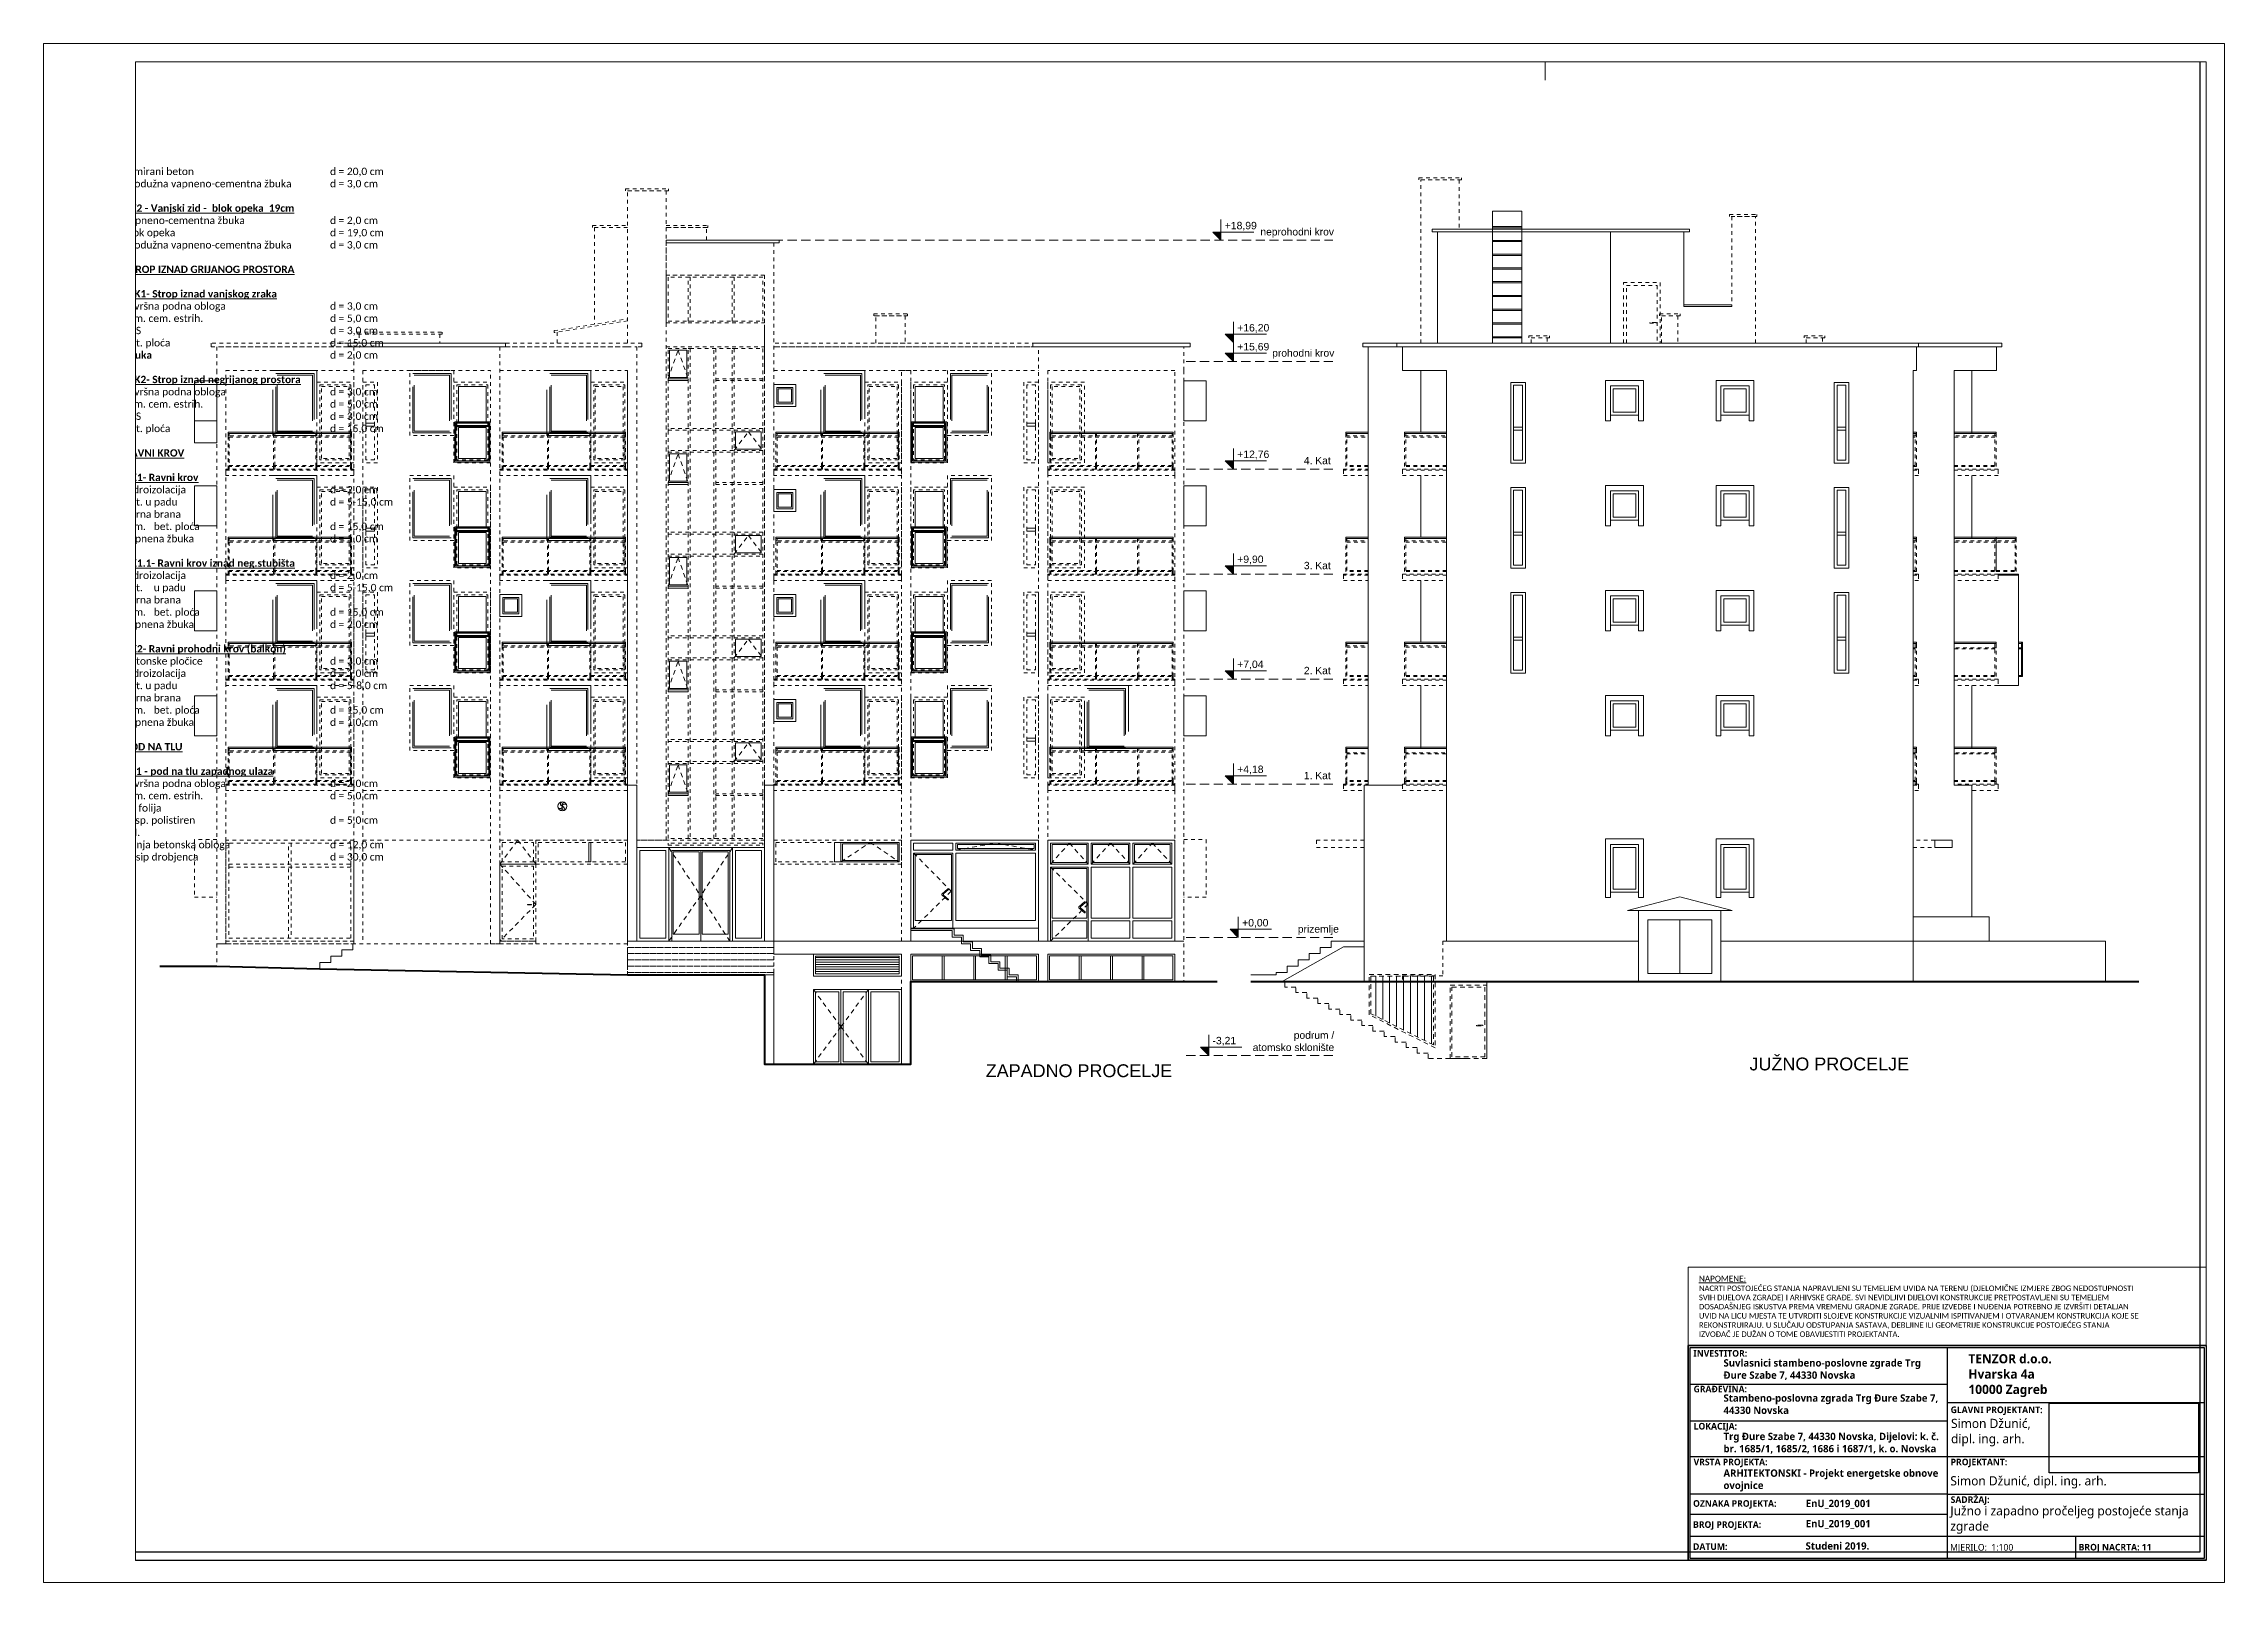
# Paper-space layout 'J i Z proc_1_100' of a CAD drawing. Header units: millimetres. Extents: x -1 to 593, y 0 to 419.
# The model-space entities are those that its viewports show. They can reach past a viewport. Long polylines and large blocks are cut down to what shows.
import ezdxf

# ---------------------------------------------------------------- set-up
doc = ezdxf.new("R2010")
doc.units = ezdxf.units.MM
doc.linetypes.add('DASHED2', pattern=[0.375, 0.25, -0.125])
doc.linetypes.add('HIDDEN', pattern=[0.375, 0.25, -0.125])
doc.layers.get('0').update_dxf_attribs({"lineweight": 0})
for name, color, linetype, lineweight in [('05-podgled-tanko', 144, 'HIDDEN', 0), ('07-kote', 70, 'Continuous', 9), ('_MV', 240, 'Continuous', 0), ('_SASTAVNICA', 7, 'Continuous', 0), ('FIZIKA', 4, 'Continuous', 30), ('konture', 7, 'Continuous', 30), ('sastavnica', 7, 'Continuous', 5)]:
    doc.layers.add(name, color=color, linetype=linetype, lineweight=lineweight)
doc.layers.add('Kucni_broj', color=2, linetype='Continuous', plot=False)
doc.layers.add('SAST_Linija sastavnice', color=255, linetype='Continuous', plot=False)
doc.layers.add('SAST_Tekst i Sastavnica', color=7, linetype='Continuous')
doc.styles.add('ARIAL', font='arial.ttf')
doc.styles.add('GENERATED_STYLE_1', font='arial.ttf')
doc.styles.add('OPISI', font='swissl.ttf')
doc.styles.get("Standard").update_dxf_attribs({"font": 'arial.ttf', "height": 600})
doc.styles.add('tahoma10', font='tahoma.ttf', dxfattribs={"height": 2})
picture_1 = doc.add_image_def('image1.png', size_in_pixel=(240, 112))

psp = doc.layouts.new('J i Z proc_1_100')

# ---------------------------------------------------------------- texts
at = {"layer": '_SASTAVNICA', "insert": (450.02, 75.25), "char_height": 1.6, "width": 120.2696, "attachment_point": 4}
psp.add_mtext('{\\fCalibri|b0|i0|c238|p34;\\LNAPOMENE: \\fCalibri|b1|i0|c238|p34;\\H0.93747x;\\l\\P\\fCalibri|b0|i0|c238|p34;NACRTI POSTOJEĆEG STANJA NAPRAVLJENI SU TEMELJEM UVIDA NA TERENU (DJELOMIČNE IZMJERE ZBOG NEDOSTUPNOSTI SVIH DIJELOVA ZGRADE) I ARHIVSKE GRAĐE. SVI NEVIDLJIVI DIJELOVI KONSTRUKCIJE PRETPOSTAVLJENI SU TEMELJEM DOSADAŠNJEG ISKUSTVA PREMA VREMENU GRADNJE ZGRADE. PRIJE IZVEDBE I NUĐENJA POTREBNO JE IZVRŠITI DETALJAN UVID NA LICU MJESTA TE UTVRDITI SLOJEVE KONSTRUKCIJE VIZUALNIM ISPITIVANJEM I OTVARANJEM KONSTRUKCIJA KOJE SE REKONSTRUIRAJU. U SLUČAJU ODSTUPANJA SASTAVA, DEBLJINE ILI GEOMETRIJE KONSTRUKCIJE POSTOJEĆEG STANJA IZVOĐAČ JE DUŽAN O TOME OBAVIJESTITI PROJEKTANTA.\\C7; }', dxfattribs=at)
at = {"layer": 'SAST_Tekst i Sastavnica', "attachment_point": 1, "style": 'OPISI'}
for s, insert, char_height, width in [('\\fSegoe UI Semibold|b0|i0;INVESTITOR:', (448.51, 63.35), 1.8, 18.3788), ('\\fSegoe UI Semibold|b0|i0|c238;GRAĐEVINA:', (448.57, 53.64), 1.8, 18.9026), ('{\\fSegoe UI Semilight|b1|i0|c238|p34;Stambeno-poslovna zgrada Trg Đure Szabe 7, 44330 Novska}', (456.71, 51.28), 2, 60.2044), ('\\fSegoe UI Semibold|b0|i0;GLAVNI PROJEKTANT:', (518.57, 47.98), 1.8, 29.1605), ('\\fSegoe UI Semibold|b0|i0;LOKACIJA:', (448.57, 43.51), 1.8, 18.9026), ('{\\fSegoe UI Semilight|b1|i0|c238|p34;Trg Đure Szabe 7, 44330 Novska, Dijelovi: k. č. br. 1685/1, 1685/2, 1686 i 1687/1, k. o. Novska}', (456.71, 40.83), 2, 60.2044), ('\\fSegoe UI Semibold|b0|i0;VRSTA PROJEKTA:', (448.57, 33.76), 1.8, 34.2514), ('\\fSegoe UI Semilight|b1|i0;ARHITEKTONSKI - Projekt energetske obnove ovojnice', (456.71, 30.83), 2, 58.8493), ('\\fSegoe UI Semibold|b0|i0;PROJEKTANT:', (518.57, 33.76), 1.8, 18.9026), ('\\fSegoe UI Semibold|b0|i0;SADRŽAJ:', (518.57, 23.51), 1.8, 18.9026), ('{\\fSegoe UI Semilight|b1|i0|c238|p34;EnU_2019_001}', (479.11, 22.57), 2, 40.0376), ('{\\fSegoe UI Semilight|b1|i0|c238|p34;EnU_2019_001}', (479.11, 17.07), 2, 40.0376), ('{\\fSegoe UI Semilight|b1|i0|c238|p34;Studeni 2019.}', (479.07, 11), 2, 40.0376)]:
    psp.add_mtext(s, dxfattribs=dict(at, insert=insert, char_height=char_height, width=width))
at = {"layer": 'SAST_Tekst i Sastavnica', "color": 1, "insert": (456.71, 60.86), "char_height": 2, "width": 60.2044, "attachment_point": 1, "style": 'OPISI'}
psp.add_mtext('{\\fSegoe UI Semilight|b1|i0|c238|p34;\\C256;Suvlasnici stambeno-poslovne zgrade Trg Đure Szabe 7, 44330 Novska}', dxfattribs=at)
at = {"layer": 'SAST_Tekst i Sastavnica', "char_height": 1.8, "attachment_point": 4, "style": 'ARIAL'}
for s, insert in [('\\fSegoe UI Semibold|b0|i0;OZNAKA PROJEKTA:', (448.42, 21.3)), ('\\fSegoe UI Semibold|b0|i0;BROJ PROJEKTA:', (448.42, 15.56)), ('\\fSegoe UI Semibold|b0|i0;DATUM:', (448.42, 9.8)), ('\\fSegoe UI Semilight|b0|i0;MJERILO:  1:100', (518.42, 9.39)), ('{\\fSegoe UI Semibold|b0|i0|c0|p34;BROJ NACRTA: \\fSegoe UI Semibold|b0|i0|c238|p34;11}', (553.42, 9.4))]:
    psp.add_mtext(s, dxfattribs=dict(at, insert=insert))
at = {"layer": 'sastavnica', "insert": (520.02, 56.39), "char_height": 2.5, "width": 54.0003, "attachment_point": 4}
psp.add_mtext('\\fSegoe UI Semibold|b1|i0;    TENZOR d.o.o.\\P    Hvarska 4a\\P    10000 Zagreb', dxfattribs=at)
at = {"layer": 'sastavnica', "char_height": 2.5, "attachment_point": 4, "style": 'ARIAL'}
for s, insert, width in [('{\\fSegoe UI Semilight|b0|i0|c238|p34;Simon Džunić, \\Pdipl. ing. arh.}', (518.68, 40.87), 47.5), ('\\fSegoe UI Semilight|b0|i0|c238;Simon Džunić, dipl. ing. arh.', (518.49, 27.32), 47.5), ('{\\fSegoe UI Semilight|b0|i0|c238|p34;Južno i zapadno pročeljeg postojeće stanja zgrade }', (518.49, 17.07), 70.0559)]:
    psp.add_mtext(s, dxfattribs=dict(at, insert=insert, width=width))

msp = doc.modelspace()

# ---------------------------------------------------------------- texts
at = {"color": 1}
note = msp.add_mtext_static_columns([''] * 3, width=766.858, gutter_width=0, height=218.2, dxfattribs=dict(at, insert=(206480, -225407.6), char_height=20, attachment_point=1))
for column, words in zip([note] + note.columns.linked_columns, ['{\\fCalibri|b1|i0|c238|p34;\\L\\C256;VANJSKI ZIDOVI\\fCalibri|b0|i0|c238|p34;\\l\\P\\P\\fCalibri|b1|i0|c238|p34;\\L\\PVZ1 - Vanjski zid - armirani beton  20cm \\l\\P\\fCalibri|b0|i0|c238|p34;vapnena žbuka^I                        ^I^Id = 2,0 cm\\Parmirani beton^I^I^I^I^Id = 20,0 cm\\Pprodužna vapneno-cementna žbuka^I^Id = 3,0 cm\\fCalibri|b1|i0|c238|p34;\\L\\P\\PVZ1.1 - Vanjski zid podruma- arm. beton  20cm \\l\\P\\fCalibri|b0|i0|c238|p34;vapnena žbuka^I                        ^I^Id = 2,0 cm\\Parmirani beton^I^I^I^I^Id = 20,0 cm\\Pprodužna vapneno-cementna žbuka^I^Id = 3,0 cm\\fCalibri|b1|i0|c238|p34;\\L\\P\\PVZ1.2 - Vanjski zid neg. stubišta- arm. beton  20cm \\l\\P\\fCalibri|b0|i0|c238|p34;vapnena žbuka^I                        ^I^Id = 2,0 cm\\Parmirani beton^I^I^I^I^Id = 20,0 cm\\Pprodužna vapneno-cementna žbuka^I^Id = 3,0 cm\\fCalibri|b1|i0|c238|p34;\\L\\P\\PVZ2 - Vanjski zid -  blok opeka  19cm\\l \\L\\P\\fCalibri|b0|i0|c238|p34;\\lvapneno-cementna žbuka^I^I^Id = 2,0 cm\\Pblok opeka^I^I^I^I^I^Id = 19,0 cm\\Pprodužna vapneno-cementna žbuka^I^Id = 3,0 cm\\P\\P\\fCalibri|b1|i0|c238|p34;\\LSTROP IZNAD GRIJANOG PROSTORA\\P \\PMK1- Strop iznad vanjskog zraka\\l\\P\\fCalibri|b0|i0|c238|p34;završna podna obloga ^I^I^I^Id = 3,0 cm\\Parm. cem. estrih.^I^I^I^I^Id = 5,0 cm\\PEPS^I^I^I^I^I^I^Id = 3,0 cm\\Pbet. ploća^I^I^I^I^I^Id = 15,0 cm\\fCalibri|b1|i0|c238|p34;\\Pžbuka ^I^I^I^I^I^I\\fCalibri|b0|i0|c238|p34;d = 2,0 cm\\fCalibri|b1|i0|c238|p34;\\P\\L\\PMK2- Strop iznad negrijanog prostora\\l\\P\\fCalibri|b0|i0|c238|p34;završna podna obloga ^I^I^I^Id = 3,0 cm\\Parm. cem. estrih.^I^I^I^I^Id = 5,0 cm\\PEPS^I^I^I^I^I^I^Id = 3,0 cm\\Pbet. ploća^I^I^I^I^I^Id = 15,0 cm\\fCalibri|b1|i0|c238|p34;\\P\\P\\LRAVNI KROV\\P\\l \\P\\LRK1- Ravni krov \\P\\fCalibri|b0|i0|c238|p34;\\lhidroizolacija^I^I^I^I^Id = 2,0 cm\\Pbet. u padu^I^I^I^I^I^Id = 5-15,0 cm\\Pparna brana\\fCalibri|b1|i0|c238|p34;\\P\\fCalibri|b0|i0|c238|p34;arm.^Ibet. ploća^I^I^I^I^Id = 15,0 cm\\Pvapnena žbuka^I^I^I^I^Id = 1,0 cm\\P\\P\\fCalibri|b1|i0|c238|p34;\\LRK1.1- Ravni krov iznad neg.stubišta\\P\\fCalibri|b0|i0|c238|p34;\\lhidroizolacija^I^I^I^I^Id = 2,0 cm\\Pbet.^Iu padu^I^I^I^I^Id = 5-15,0 cm\\Pparna brana\\fCalibri|b1|i0|c238|p34;\\P\\fCalibri|b0|i0|c238|p34;arm.^Ibet. ploća^I^I^I^I^Id = 15,0 cm\\Pvapnena žbuka^I^I^I^I^Id = 2,0 cm\\fCalibri|b1|i0|c238|p34;\\P\\P\\LRK2- Ravni prohodni krov (balkon)\\P\\fCalibri|b0|i0|c238|p34;\\lbetonske pločice^I\\fCalibri|b1|i0|c238|p34;^I^I^I^I\\fCalibri|b0|i0|c238|p34;d = 3,0 cm\\fCalibri|b1|i0|c238|p34;\\P\\fCalibri|b0|i0|c238|p34;hidroizolacija^I^I^I^I^Id = 1,0 cm\\Pbet. u padu^I^I^I^I^I^Id = 5-8,0 cm\\Pparna brana\\fCalibri|b1|i0|c238|p34;\\P\\fCalibri|b0|i0|c238|p34;arm.^Ibet. ploća^I^I^I^I^Id = 15,0 cm\\Pvapnena žbuka^I^I^I^I^Id = 1,0 cm\\fCalibri|b1|i0|c238|p34;\\P\\P\\LPOD NA TLU\\P\\l\\P\\LPT1 - pod na tlu zapadnog ulaza\\P\\fCalibri|b0|i0|c238|p34;\\lzavršna podna obloga ^I^I^I^Id = 2,0 cm\\Parm. cem. estrih.^I^I^I^I^Id = 5,0 cm\\PPE folija\\Peksp. polistiren ^I^I^I^I^Id = 5,0 cm\\PH.I.\\Pdonja betonska obloga ^I^I^I^Id = 12,0 cm\\Pnasip drobjenca^I^I^I^I^Id = 30,0 cm\\P\\P}', '', '']):
    column.text = words
at = {"char_height": 35, "attachment_point": 1, "style": 'tahoma10'}
for s, width, insert in [('{\\fArial|b0|i0|c238|p34;JUŽNO PROCELJE}', 480.073, (212439.6, -227831.3)), ('{\\fArial|b0|i0|c238|p34;ZAPADNO PROCELJE}', 705.691, (210359.5, -227849.7))]:
    msp.add_mtext_dynamic_manual_height_columns(s, width=width, gutter_width=10, heights=[0], dxfattribs=dict(at, insert=insert))
at = {"layer": '07-kote', "char_height": 20.25, "width": 2974.003, "attachment_point": 4, "style": 'GENERATED_STYLE_1'}
for s, insert in [('{\\fArial|b0|i0|c238|p34;+18,}99', (211010.5, -225567)), ('{\\fArial|b0|i0|c238|p34;+16,}20', (211044.5, -225845.4)), ('{\\fArial|b0|i0|c238|p34;+15,}69', (211044.5, -225897)), ('{\\fArial|b0|i0|c238|p34;+12,}76', (211044.5, -226190)), ('{\\fArial|b0|i0|c238|p34;+9,}90', (211044.5, -226476)), ('{\\fArial|b0|i0|c238|p34;+7,}04', (211044.5, -226762)), ('{\\fArial|b0|i0|c238|p34;+4,}18', (211044.5, -227048)), ('{\\fArial|b0|i0|c238|p34;+0,}00', (211057.8, -227466)), ('{\\fArial|b0|i0|c238|p34;-3,}21', (210977, -227787))]:
    msp.add_mtext(s, dxfattribs=dict(at, insert=insert))
at = {"layer": '07-kote', "linetype": 'DASHED2', "char_height": 20, "style": 'tahoma10'}
for s, width, insert, attachment_point in [('{\\fArial|b0|i0|c238|p34;neprohodni krov}', 728.147, (211107.6, -225572.1), 1), ('{\\fArial|b0|i0|c238|p34;prohodni krov}', 728.147, (211139.7, -225902.1), 1), ('{\\fArial|b0|i0|c238|p34;4. Kat }', 87.101, (211226, -226195.1), 1), ('{\\fArial|b0|i0|c238|p34;3. Kat }', 87.101, (211226, -226481.1), 1), ('{\\fArial|b0|i0|c238|p34;2. Kat }', 87.101, (211226, -226767.1), 1), ('{\\fArial|b0|i0|c238|p34;1. Kat }', 87.101, (211226, -227053.1), 1), ('{\\fArial|b0|i0|c238|p34;prizemlje }', 87.101, (211209.5, -227471.1), 1), ('{\\fArial|b0|i0|c238|p34;podrum / \\Patomsko sklonište}', 221.781, (211308.7, -227760.3), 3)]:
    msp.add_mtext_dynamic_manual_height_columns(s, width=width, gutter_width=10, heights=[0], dxfattribs=dict(at, insert=insert, attachment_point=attachment_point))

# ---------------------------------------------------------------- hatches: boundary and pattern name
at = {"layer": '05-podgled-tanko', "linetype": 'ByBlock', "ltscale": 5}
h = msp.add_hatch(dxfattribs=at)
h.set_pattern_fill('ANSI31', color=256, scale=2, angle=135)
h.set_pattern_definition([(180, (-9617.867, 10902.463), (-1e-15, -6.35), [])])
h.paths.add_polyline_path([(209896.2, -227603.3), (210124.2, -227603.3), (210124.2, -227555.3), (209896.2, -227555.3)])
at = {"layer": '05-podgled-tanko', "ltscale": 0.5}
h = msp.add_hatch(dxfattribs=at)
h.set_pattern_fill('ANSI31', color=256, scale=6, angle=45)
h.set_pattern_definition([(90, (-10358.602, 10902.463), (-19.05, 4e-15), [])])
h.paths.add_polyline_path([(211408.7, -227711.8), (211408.7, -227609.9), (211578.7, -227609.9), (211578.7, -227796.8)])
at = {"layer": '07-kote'}
h = msp.add_hatch(color=7, dxfattribs=at)
h.dxf.hatch_style = 1
h.paths.add_polyline_path([(211000.1, -225582.8), (210977.6, -225582.8), (211000.1, -225605.3)])
h = msp.add_hatch(color=7, dxfattribs=at)
h.dxf.hatch_style = 1
h.paths.add_polyline_path([(211034.1, -225861.1), (211011.6, -225861.1), (211034.1, -225883.6)])
h = msp.add_hatch(color=7, dxfattribs=at)
h.dxf.hatch_style = 1
h.paths.add_polyline_path([(211034.1, -225912.8), (211011.6, -225912.8), (211034.1, -225935.3)])
h = msp.add_hatch(color=7, dxfattribs=at)
h.dxf.hatch_style = 1
h.paths.add_polyline_path([(211034.1, -226205.8), (211011.6, -226205.8), (211034.1, -226228.3)])
h = msp.add_hatch(color=7, dxfattribs=at)
h.dxf.hatch_style = 1
h.paths.add_polyline_path([(211034.1, -226491.8), (211011.6, -226491.8), (211034.1, -226514.3)])
h = msp.add_hatch(color=7, dxfattribs=at)
h.dxf.hatch_style = 1
h.paths.add_polyline_path([(211034.1, -226777.8), (211011.6, -226777.8), (211034.1, -226800.3)])
h = msp.add_hatch(color=7, dxfattribs=at)
h.dxf.hatch_style = 1
h.paths.add_polyline_path([(211034.1, -227063.8), (211011.6, -227063.8), (211034.1, -227086.3)])
h = msp.add_hatch(color=7, dxfattribs=at)
h.dxf.hatch_style = 1
h.paths.add_polyline_path([(211047.4, -227481.8), (211024.9, -227481.8), (211047.4, -227504.3)])
h = msp.add_hatch(color=7, dxfattribs=at)
h.dxf.hatch_style = 1
h.paths.add_polyline_path([(210966.7, -227802.8), (210944.2, -227802.8), (210966.7, -227825.3)])

# ---------------------------------------------------------------- linework, layer by layer
at = {"layer": '05-podgled-tanko'}
for p, q in [((208653.2, -225861.3), (208653.2, -225885.3)), ((208873.2, -225861.3), (208873.2, -225885.3))]:
    msp.add_line(p, q, dxfattribs=at).dxf.unprotected_set("ltscale", 0)
for points in [[(211538.7, -225435.3), (211655.4, -225435.3), (211655.4, -225440.8), (211538.7, -225440.8)], [(209378.7, -225465.3), (209495.4, -225465.3), (209495.4, -225470.8), (209378.7, -225470.8)], [(212385.5, -225535.3), (212459.7, -225535.3), (212459.7, -225540.8), (212385.5, -225540.8)], [(209494.2, -225705.3), (209494.2, -225825.3), (209752.2, -225825.3), (209752.2, -225705.3)], [(209549.2, -225705.3), (209554.2, -225705.3), (209554.2, -225825.3), (209549.2, -225825.3)], [(209669.2, -225705.3), (209674.2, -225705.3), (209674.2, -225825.3), (209669.2, -225825.3)], [(210054.5, -225805.3), (210146.4, -225805.3), (210146.4, -225810.8), (210054.5, -225810.8)], [(212194.5, -225805.3), (212250.4, -225805.3), (212250.4, -225810.8), (212194.5, -225810.8)], [(208647.2, -225861.3), (208647.2, -225855.3), (208879.2, -225855.3), (208879.2, -225861.3)], [(210060.2, -225810.8), (210140.2, -225810.8), (210140.2, -225885.3), (210060.2, -225885.3)], [(211839, -225865.3), (211894.9, -225865.3), (211894.9, -225870.8), (211839, -225870.8)], [(212200.2, -225810.8), (212244.2, -225810.8), (212244.2, -225885.3), (212200.2, -225885.3)], [(212588.5, -225865.3), (212644.4, -225865.3), (212644.4, -225870.8), (212588.5, -225870.8)], [(209489.2, -225895.3), (209757.2, -225895.3), (209757.2, -227239.3), (209489.2, -227239.3)], [(209494.2, -225900.3), (209752.2, -225900.3), (209752.2, -227234.3), (209494.2, -227234.3)], [(209549.2, -225900.3), (209554.2, -225900.3), (209554.2, -227234.3), (209549.2, -227234.3)], [(209619.2, -225900.3), (209624.2, -225900.3), (209624.2, -227234.3), (209619.2, -227234.3)], [(209669.2, -225900.3), (209674.2, -225900.3), (209674.2, -227234.3), (209669.2, -227234.3)], [(211844.7, -225870.8), (211888.7, -225870.8), (211888.7, -225885.3), (211844.7, -225885.3)], [(212594.2, -225870.8), (212638.2, -225870.8), (212638.2, -225885.3), (212594.2, -225885.3)], [(208791.2, -225960.3), (208911.2, -225960.3), (208911.2, -226137.3), (208791.2, -226137.3)], [(209624.2, -225987.6), (209752.2, -225987.6), (209752.2, -225982.6), (209624.2, -225982.6)], [(210375.2, -225960.3), (210255.2, -225960.3), (210255.2, -226137.3), (210375.2, -226137.3)], [(208538.2, -225991.3), (208638.2, -225991.3), (208638.2, -226211.3), (208538.2, -226211.3)], [(208546.2, -225999.3), (208630.2, -225999.3), (208630.2, -226203.3), (208546.2, -226203.3)], [(208550.2, -226003.3), (208626.2, -226003.3), (208626.2, -226199.3), (208550.2, -226199.3)], [(208663.2, -225991.3), (208703.2, -225991.3), (208703.2, -226211.3), (208663.2, -226211.3)], [(208671.2, -225999.3), (208695.2, -225999.3), (208695.2, -226203.3), (208671.2, -226203.3)], [(208911.2, -225991.3), (209011.2, -225991.3), (209011.2, -226211.3), (208911.2, -226211.3)], [(208919.2, -225999.3), (209003.2, -225999.3), (209003.2, -226203.3), (208919.2, -226203.3)], [(209284.2, -225991.3), (209384.2, -225991.3), (209384.2, -226211.3), (209284.2, -226211.3)], [(209292.2, -225999.3), (209376.2, -225999.3), (209376.2, -226203.3), (209292.2, -226203.3)], [(209296.2, -226003.3), (209372.2, -226003.3), (209372.2, -226199.3), (209296.2, -226199.3)], [(210030.2, -225991.3), (210130.2, -225991.3), (210130.2, -226211.3), (210030.2, -226211.3)], [(210038.2, -225999.3), (210122.2, -225999.3), (210122.2, -226203.3), (210038.2, -226203.3)], [(210042.2, -226003.3), (210118.2, -226003.3), (210118.2, -226199.3), (210042.2, -226199.3)], [(210255.2, -225991.3), (210155.2, -225991.3), (210155.2, -226211.3), (210255.2, -226211.3)], [(210247.2, -225999.3), (210163.2, -225999.3), (210163.2, -226203.3), (210247.2, -226203.3)], [(210503.2, -225991.3), (210463.2, -225991.3), (210463.2, -226211.3), (210503.2, -226211.3)], [(210495.2, -225999.3), (210471.2, -225999.3), (210471.2, -226203.3), (210495.2, -226203.3)], [(210628.2, -225991.3), (210528.2, -225991.3), (210528.2, -226211.3), (210628.2, -226211.3)], [(210620.2, -225999.3), (210536.2, -225999.3), (210536.2, -226203.3), (210620.2, -226203.3)], [(210616.2, -226003.3), (210540.2, -226003.3), (210540.2, -226199.3), (210616.2, -226199.3)], [(208629.2, -226218.3), (208629.2, -226141.3), (208299.2, -226141.3), (208299.2, -226218.3)], [(208423.1, -226131.3), (208420.1, -226131.3), (208420.1, -226218.3), (208423.1, -226218.3)], [(208538.1, -226131.3), (208535.1, -226131.3), (208535.1, -226218.3), (208538.1, -226218.3)], [(209375.2, -226218.3), (209375.2, -226141.3), (209045.2, -226141.3), (209045.2, -226218.3)], [(209169.1, -226131.3), (209166.1, -226131.3), (209166.1, -226218.3), (209169.1, -226218.3)], [(209284.1, -226131.3), (209281.1, -226131.3), (209281.1, -226218.3), (209284.1, -226218.3)], [(209494.2, -226122.8), (209752.2, -226122.8), (209752.2, -226117.8), (209494.2, -226117.8)], [(210121.2, -226218.3), (210121.2, -226141.3), (209791.2, -226141.3), (209791.2, -226218.3)], [(209915.1, -226131.3), (209912.1, -226131.3), (209912.1, -226218.3), (209915.1, -226218.3)], [(210030.1, -226131.3), (210027.1, -226131.3), (210027.1, -226218.3), (210030.1, -226218.3)], [(210867.2, -226218.3), (210867.2, -226141.3), (210537.2, -226141.3), (210537.2, -226218.3)], [(210661.1, -226131.3), (210658.1, -226131.3), (210658.1, -226218.3), (210661.1, -226218.3)], [(210776.1, -226131.3), (210773.1, -226131.3), (210773.1, -226218.3), (210776.1, -226218.3)], [(211343.2, -226218.3), (211343.2, -226141.3), (211401.2, -226141.3), (211401.2, -226218.3)], [(211503.2, -226218.3), (211503.2, -226141.3), (211614.2, -226141.3), (211614.2, -226218.3)], [(212891.2, -226218.3), (212891.2, -226141.3), (212885.2, -226141.3), (212885.2, -226218.3)], [(213108.2, -226218.3), (213108.2, -226141.3), (212997.2, -226141.3), (212997.2, -226218.3)], [(209494.2, -226182.8), (209752.2, -226182.8), (209752.2, -226177.8), (209494.2, -226177.8)], [(208290.2, -226231.3), (208638.2, -226231.3), (208638.2, -226228.3), (208290.2, -226228.3)], [(208538.2, -226277.3), (208638.2, -226277.3), (208638.2, -226497.3), (208538.2, -226497.3)], [(208663.2, -226277.3), (208703.2, -226277.3), (208703.2, -226497.3), (208663.2, -226497.3)], [(208791.2, -226246.3), (208911.2, -226246.3), (208911.2, -226423.3), (208791.2, -226423.3)], [(208911.2, -226277.3), (209011.2, -226277.3), (209011.2, -226497.3), (208911.2, -226497.3)], [(209036.2, -226231.3), (209384.2, -226231.3), (209384.2, -226228.3), (209036.2, -226228.3)], [(209284.2, -226277.3), (209384.2, -226277.3), (209384.2, -226497.3), (209284.2, -226497.3)], [(209624.2, -226270.1), (209752.2, -226270.1), (209752.2, -226265.1), (209624.2, -226265.1)], [(209782.2, -226231.3), (210130.2, -226231.3), (210130.2, -226228.3), (209782.2, -226228.3)], [(210030.2, -226277.3), (210130.2, -226277.3), (210130.2, -226497.3), (210030.2, -226497.3)], [(210255.2, -226277.3), (210155.2, -226277.3), (210155.2, -226497.3), (210255.2, -226497.3)], [(210375.2, -226246.3), (210255.2, -226246.3), (210255.2, -226423.3), (210375.2, -226423.3)], [(210503.2, -226277.3), (210463.2, -226277.3), (210463.2, -226497.3), (210503.2, -226497.3)], [(210874.2, -226231.3), (210528.2, -226231.3), (210528.2, -226228.3), (210874.2, -226228.3)], [(210628.2, -226277.3), (210528.2, -226277.3), (210528.2, -226497.3), (210628.2, -226497.3)], [(211401.2, -226231.3), (211334.2, -226231.3), (211334.2, -226228.3), (211401.2, -226228.3)], [(211614.2, -226231.3), (211494.2, -226231.3), (211494.2, -226228.3), (211614.2, -226228.3)], [(212885.2, -226231.3), (212900.2, -226231.3), (212900.2, -226228.3), (212885.2, -226228.3)], [(212997.2, -226231.3), (213117.2, -226231.3), (213117.2, -226228.3), (212997.2, -226228.3)], [(208546.2, -226285.3), (208630.2, -226285.3), (208630.2, -226489.3), (208546.2, -226489.3)], [(208550.2, -226289.3), (208626.2, -226289.3), (208626.2, -226485.3), (208550.2, -226485.3)], [(208671.2, -226285.3), (208695.2, -226285.3), (208695.2, -226489.3), (208671.2, -226489.3)], [(208919.2, -226285.3), (209003.2, -226285.3), (209003.2, -226489.3), (208919.2, -226489.3)], [(209292.2, -226285.3), (209376.2, -226285.3), (209376.2, -226489.3), (209292.2, -226489.3)], [(209296.2, -226289.3), (209372.2, -226289.3), (209372.2, -226485.3), (209296.2, -226485.3)], [(210038.2, -226285.3), (210122.2, -226285.3), (210122.2, -226489.3), (210038.2, -226489.3)], [(210042.2, -226289.3), (210118.2, -226289.3), (210118.2, -226485.3), (210042.2, -226485.3)], [(210247.2, -226285.3), (210163.2, -226285.3), (210163.2, -226489.3), (210247.2, -226489.3)], [(210495.2, -226285.3), (210471.2, -226285.3), (210471.2, -226489.3), (210495.2, -226489.3)], [(210620.2, -226285.3), (210536.2, -226285.3), (210536.2, -226489.3), (210620.2, -226489.3)], [(210616.2, -226289.3), (210540.2, -226289.3), (210540.2, -226485.3), (210616.2, -226485.3)], [(209494.2, -226405.3), (209752.2, -226405.3), (209752.2, -226400.3), (209494.2, -226400.3)], [(208629.2, -226504.3), (208629.2, -226427.3), (208299.2, -226427.3), (208299.2, -226504.3)], [(208423.1, -226417.3), (208420.1, -226417.3), (208420.1, -226504.3), (208423.1, -226504.3)], [(208538.1, -226417.3), (208535.1, -226417.3), (208535.1, -226504.3), (208538.1, -226504.3)], [(209375.2, -226504.3), (209375.2, -226427.3), (209045.2, -226427.3), (209045.2, -226504.3)], [(209169.1, -226417.3), (209166.1, -226417.3), (209166.1, -226504.3), (209169.1, -226504.3)], [(209284.1, -226417.3), (209281.1, -226417.3), (209281.1, -226504.3), (209284.1, -226504.3)], [(209494.2, -226465.3), (209752.2, -226465.3), (209752.2, -226460.3), (209494.2, -226460.3)], [(210121.2, -226504.3), (210121.2, -226427.3), (209791.2, -226427.3), (209791.2, -226504.3)], [(209915.1, -226417.3), (209912.1, -226417.3), (209912.1, -226504.3), (209915.1, -226504.3)], [(210030.1, -226417.3), (210027.1, -226417.3), (210027.1, -226504.3), (210030.1, -226504.3)], [(210867.2, -226504.3), (210867.2, -226427.3), (210537.2, -226427.3), (210537.2, -226504.3)], [(210661.1, -226417.3), (210658.1, -226417.3), (210658.1, -226504.3), (210661.1, -226504.3)], [(210776.1, -226417.3), (210773.1, -226417.3), (210773.1, -226504.3), (210776.1, -226504.3)], [(211343.2, -226504.3), (211343.2, -226427.3), (211401.2, -226427.3), (211401.2, -226504.3)], [(211503.2, -226504.3), (211503.2, -226427.3), (211614.2, -226427.3), (211614.2, -226504.3)], [(212891.2, -226504.3), (212891.2, -226427.3), (212885.2, -226427.3), (212885.2, -226504.3)], [(213108.2, -226504.3), (213108.2, -226427.3), (212997.2, -226427.3), (212997.2, -226504.3)], [(213163.2, -226504.3), (213163.2, -226427.3), (213111.2, -226427.3), (213111.2, -226504.3)], [(208290.2, -226517.3), (208638.2, -226517.3), (208638.2, -226514.3), (208290.2, -226514.3)], [(209036.2, -226517.3), (209384.2, -226517.3), (209384.2, -226514.3), (209036.2, -226514.3)], [(209782.2, -226517.3), (210130.2, -226517.3), (210130.2, -226514.3), (209782.2, -226514.3)], [(210874.2, -226517.3), (210528.2, -226517.3), (210528.2, -226514.3), (210874.2, -226514.3)], [(211401.2, -226517.3), (211334.2, -226517.3), (211334.2, -226514.3), (211401.2, -226514.3)], [(211614.2, -226517.3), (211494.2, -226517.3), (211494.2, -226514.3), (211614.2, -226514.3)], [(212885.2, -226517.3), (212900.2, -226517.3), (212900.2, -226514.3), (212885.2, -226514.3)], [(212997.2, -226517.3), (213117.2, -226517.3), (213117.2, -226514.3), (212997.2, -226514.3)], [(208538.2, -226563.3), (208638.2, -226563.3), (208638.2, -226783.3), (208538.2, -226783.3)], [(208546.2, -226571.3), (208630.2, -226571.3), (208630.2, -226775.3), (208546.2, -226775.3)], [(208550.2, -226575.3), (208626.2, -226575.3), (208626.2, -226771.3), (208550.2, -226771.3)], [(208663.2, -226563.3), (208703.2, -226563.3), (208703.2, -226783.3), (208663.2, -226783.3)], [(208671.2, -226571.3), (208695.2, -226571.3), (208695.2, -226775.3), (208671.2, -226775.3)], [(208791.2, -226532.3), (208911.2, -226532.3), (208911.2, -226709.3), (208791.2, -226709.3)], [(208911.2, -226563.3), (209011.2, -226563.3), (209011.2, -226783.3), (208911.2, -226783.3)], [(208919.2, -226571.3), (209003.2, -226571.3), (209003.2, -226775.3), (208919.2, -226775.3)], [(209284.2, -226563.3), (209384.2, -226563.3), (209384.2, -226783.3), (209284.2, -226783.3)], [(209292.2, -226571.3), (209376.2, -226571.3), (209376.2, -226775.3), (209292.2, -226775.3)], [(209296.2, -226575.3), (209372.2, -226575.3), (209372.2, -226771.3), (209296.2, -226771.3)], [(209624.2, -226552.6), (209752.2, -226552.6), (209752.2, -226547.6), (209624.2, -226547.6)], [(210030.2, -226563.3), (210130.2, -226563.3), (210130.2, -226783.3), (210030.2, -226783.3)], [(210038.2, -226571.3), (210122.2, -226571.3), (210122.2, -226775.3), (210038.2, -226775.3)], [(210042.2, -226575.3), (210118.2, -226575.3), (210118.2, -226771.3), (210042.2, -226771.3)], [(210255.2, -226563.3), (210155.2, -226563.3), (210155.2, -226783.3), (210255.2, -226783.3)], [(210247.2, -226571.3), (210163.2, -226571.3), (210163.2, -226775.3), (210247.2, -226775.3)], [(210375.2, -226532.3), (210255.2, -226532.3), (210255.2, -226709.3), (210375.2, -226709.3)], [(210503.2, -226563.3), (210463.2, -226563.3), (210463.2, -226783.3), (210503.2, -226783.3)], [(210495.2, -226571.3), (210471.2, -226571.3), (210471.2, -226775.3), (210495.2, -226775.3)], [(210628.2, -226563.3), (210528.2, -226563.3), (210528.2, -226783.3), (210628.2, -226783.3)], [(210620.2, -226571.3), (210536.2, -226571.3), (210536.2, -226775.3), (210620.2, -226775.3)], [(210616.2, -226575.3), (210540.2, -226575.3), (210540.2, -226771.3), (210616.2, -226771.3)], [(209494.2, -226687.8), (209752.2, -226687.8), (209752.2, -226682.8), (209494.2, -226682.8)], [(208629.2, -226790.3), (208629.2, -226713.3), (208299.2, -226713.3), (208299.2, -226790.3)], [(208423.1, -226703.3), (208420.1, -226703.3), (208420.1, -226790.3), (208423.1, -226790.3)], [(208538.1, -226703.3), (208535.1, -226703.3), (208535.1, -226790.3), (208538.1, -226790.3)], [(209375.2, -226790.3), (209375.2, -226713.3), (209045.2, -226713.3), (209045.2, -226790.3)], [(209169.1, -226703.3), (209166.1, -226703.3), (209166.1, -226790.3), (209169.1, -226790.3)], [(209284.1, -226703.3), (209281.1, -226703.3), (209281.1, -226790.3), (209284.1, -226790.3)], [(209494.2, -226747.8), (209752.2, -226747.8), (209752.2, -226742.8), (209494.2, -226742.8)], [(210121.2, -226790.3), (210121.2, -226713.3), (209791.2, -226713.3), (209791.2, -226790.3)], [(209915.1, -226703.3), (209912.1, -226703.3), (209912.1, -226790.3), (209915.1, -226790.3)], [(210030.1, -226703.3), (210027.1, -226703.3), (210027.1, -226790.3), (210030.1, -226790.3)], [(210867.2, -226790.3), (210867.2, -226713.3), (210537.2, -226713.3), (210537.2, -226790.3)], [(210661.1, -226703.3), (210658.1, -226703.3), (210658.1, -226790.3), (210661.1, -226790.3)], [(210776.1, -226703.3), (210773.1, -226703.3), (210773.1, -226790.3), (210776.1, -226790.3)], [(211343.2, -226790.3), (211343.2, -226713.3), (211401.2, -226713.3), (211401.2, -226790.3)], [(211503.2, -226790.3), (211503.2, -226713.3), (211614.2, -226713.3), (211614.2, -226790.3)], [(212891.2, -226790.3), (212891.2, -226718.3), (212885.2, -226718.3), (212885.2, -226790.3)], [(213108.2, -226790.3), (213108.2, -226718.3), (212997.2, -226718.3), (212997.2, -226790.3)], [(208290.2, -226803.3), (208638.2, -226803.3), (208638.2, -226800.3), (208290.2, -226800.3)], [(208791.2, -226818.3), (208911.2, -226818.3), (208911.2, -226995.3), (208791.2, -226995.3)], [(209036.2, -226803.3), (209384.2, -226803.3), (209384.2, -226800.3), (209036.2, -226800.3)], [(209782.2, -226803.3), (210130.2, -226803.3), (210130.2, -226800.3), (209782.2, -226800.3)], [(210375.2, -226818.3), (210255.2, -226818.3), (210255.2, -226995.3), (210375.2, -226995.3)], [(210874.2, -226803.3), (210528.2, -226803.3), (210528.2, -226800.3), (210874.2, -226800.3)], [(211401.2, -226803.3), (211334.2, -226803.3), (211334.2, -226800.3), (211401.2, -226800.3)], [(211614.2, -226803.3), (211494.2, -226803.3), (211494.2, -226800.3), (211614.2, -226800.3)], [(212885.2, -226803.3), (212900.2, -226803.3), (212900.2, -226800.3), (212885.2, -226800.3)], [(212997.2, -226803.3), (213117.2, -226803.3), (213117.2, -226800.3), (212997.2, -226800.3)], [(208538.2, -226849.3), (208638.2, -226849.3), (208638.2, -227069.3), (208538.2, -227069.3)], [(208546.2, -226857.3), (208630.2, -226857.3), (208630.2, -227061.3), (208546.2, -227061.3)], [(208550.2, -226861.3), (208626.2, -226861.3), (208626.2, -227057.3), (208550.2, -227057.3)], [(208911.2, -226849.3), (209011.2, -226849.3), (209011.2, -227069.3), (208911.2, -227069.3)], [(208919.2, -226857.3), (209003.2, -226857.3), (209003.2, -227061.3), (208919.2, -227061.3)], [(209284.2, -226849.3), (209384.2, -226849.3), (209384.2, -227069.3), (209284.2, -227069.3)], [(209292.2, -226857.3), (209376.2, -226857.3), (209376.2, -227061.3), (209292.2, -227061.3)], [(209296.2, -226861.3), (209372.2, -226861.3), (209372.2, -227057.3), (209296.2, -227057.3)], [(209624.2, -226835.1), (209752.2, -226835.1), (209752.2, -226830.1), (209624.2, -226830.1)], [(210030.2, -226849.3), (210130.2, -226849.3), (210130.2, -227069.3), (210030.2, -227069.3)], [(210038.2, -226857.3), (210122.2, -226857.3), (210122.2, -227061.3), (210038.2, -227061.3)], [(210042.2, -226861.3), (210118.2, -226861.3), (210118.2, -227057.3), (210042.2, -227057.3)], [(210255.2, -226849.3), (210155.2, -226849.3), (210155.2, -227069.3), (210255.2, -227069.3)], [(210247.2, -226857.3), (210163.2, -226857.3), (210163.2, -227061.3), (210247.2, -227061.3)], [(210503.2, -226849.3), (210463.2, -226849.3), (210463.2, -227069.3), (210503.2, -227069.3)], [(210495.2, -226857.3), (210471.2, -226857.3), (210471.2, -227061.3), (210495.2, -227061.3)], [(210628.2, -226849.3), (210528.2, -226849.3), (210528.2, -227069.3), (210628.2, -227069.3)], [(210620.2, -226857.3), (210536.2, -226857.3), (210536.2, -227061.3), (210620.2, -227061.3)], [(210616.2, -226861.3), (210540.2, -226861.3), (210540.2, -227057.3), (210616.2, -227057.3)], [(208423.1, -226989.3), (208420.1, -226989.3), (208420.1, -227076.3), (208423.1, -227076.3)], [(208538.1, -226989.3), (208535.1, -226989.3), (208535.1, -227076.3), (208538.1, -227076.3)], [(209169.1, -226989.3), (209166.1, -226989.3), (209166.1, -227076.3), (209169.1, -227076.3)], [(209284.1, -226989.3), (209281.1, -226989.3), (209281.1, -227076.3), (209284.1, -227076.3)], [(209494.2, -226970.3), (209752.2, -226970.3), (209752.2, -226965.3), (209494.2, -226965.3)], [(209915.1, -226989.3), (209912.1, -226989.3), (209912.1, -227076.3), (209915.1, -227076.3)], [(210030.1, -226989.3), (210027.1, -226989.3), (210027.1, -227076.3), (210030.1, -227076.3)], [(210661.1, -226989.3), (210658.1, -226989.3), (210658.1, -227076.3), (210661.1, -227076.3)], [(210776.1, -226989.3), (210773.1, -226989.3), (210773.1, -227076.3), (210776.1, -227076.3)], [(208629.2, -227076.3), (208629.2, -226999.3), (208299.2, -226999.3), (208299.2, -227076.3)], [(209375.2, -227076.3), (209375.2, -226999.3), (209045.2, -226999.3), (209045.2, -227076.3)], [(209494.2, -227030.3), (209752.2, -227030.3), (209752.2, -227025.3), (209494.2, -227025.3)], [(210121.2, -227076.3), (210121.2, -226999.3), (209791.2, -226999.3), (209791.2, -227076.3)], [(210867.2, -227076.3), (210867.2, -226999.3), (210537.2, -226999.3), (210537.2, -227076.3)], [(211343.2, -227076.3), (211343.2, -227004.3), (211401.2, -227004.3), (211401.2, -227076.3)], [(211503.2, -227076.3), (211503.2, -227004.3), (211614.2, -227004.3), (211614.2, -227076.3)], [(212891.2, -227076.3), (212891.2, -227004.3), (212885.2, -227004.3), (212885.2, -227076.3)], [(213108.2, -227076.3), (213108.2, -227004.3), (212997.2, -227004.3), (212997.2, -227076.3)], [(208290.2, -227089.3), (208638.2, -227089.3), (208638.2, -227086.3), (208290.2, -227086.3)], [(209036.2, -227089.3), (209384.2, -227089.3), (209384.2, -227086.3), (209036.2, -227086.3)], [(209624.2, -227117.6), (209752.2, -227117.6), (209752.2, -227112.6), (209624.2, -227112.6)], [(209782.2, -227089.3), (210130.2, -227089.3), (210130.2, -227086.3), (209782.2, -227086.3)], [(210874.2, -227089.3), (210528.2, -227089.3), (210528.2, -227086.3), (210874.2, -227086.3)], [(211401.2, -227089.3), (211334.2, -227089.3), (211334.2, -227086.3), (211401.2, -227086.3)], [(211614.2, -227089.3), (211494.2, -227089.3), (211494.2, -227086.3), (211614.2, -227086.3)], [(212885.2, -227089.3), (212900.2, -227089.3), (212900.2, -227086.3), (212885.2, -227086.3)], [(212997.2, -227089.3), (213117.2, -227089.3), (213117.2, -227086.3), (212997.2, -227086.3)], [(208290.2, -227514.3), (208638.2, -227514.3), (208638.2, -227239.3), (208290.2, -227239.3)], [(208298.2, -227506.3), (208630.2, -227506.3), (208630.2, -227247.3), (208298.2, -227247.3)], [(208460.2, -227247.3), (208468.2, -227247.3), (208468.2, -227506.3), (208460.2, -227506.3)], [(209036.2, -227239.3), (209384.2, -227239.3), (209384.2, -227304.3), (209036.2, -227304.3)], [(209036.2, -227239.3), (209384.2, -227239.3), (209384.2, -227304.3), (209036.2, -227304.3)], [(209134.2, -227304.3), (209036.2, -227304.3), (209036.2, -227239.3), (209134.2, -227239.3)], [(209128.2, -227298.3), (209042.2, -227298.3), (209042.2, -227245.3), (209128.2, -227245.3)], [(209134.2, -227239.3), (209384.2, -227239.3), (209384.2, -227304.3), (209134.2, -227304.3)], [(209140.2, -227245.3), (209378.2, -227245.3), (209378.2, -227298.3), (209140.2, -227298.3)], [(209494.2, -227252.8), (209752.2, -227252.8), (209752.2, -227247.8), (209494.2, -227247.8)], [(209782.2, -227239.3), (210130.2, -227239.3), (210130.2, -227304.3), (209782.2, -227304.3)], [(209782.2, -227239.3), (210130.2, -227239.3), (210130.2, -227304.3), (209782.2, -227304.3)], [(209782.2, -227239.3), (210130.2, -227239.3), (210130.2, -227304.3), (209782.2, -227304.3)], [(209788.2, -227245.3), (210124.2, -227245.3), (210124.2, -227298.3), (209788.2, -227298.3)], [(208298.2, -227304.3), (208630.2, -227304.3), (208630.2, -227312.3), (208298.2, -227312.3)], [(209036.2, -227304.3), (209134.2, -227304.3), (209134.2, -227514.3), (209036.2, -227514.3)], [(209036.2, -227514.3), (209134.2, -227514.3), (209134.2, -227304.3), (209036.2, -227304.3)], [(209036.2, -227304.3), (209134.2, -227304.3), (209134.2, -227514.3), (209036.2, -227514.3)], [(209042.2, -227310.3), (209128.2, -227310.3), (209128.2, -227508.3), (209042.2, -227508.3)], [(208290.2, -227521.3), (208638.2, -227521.3), (208638.2, -227514.3), (208290.2, -227514.3)], [(209134.2, -227514.3), (209036.2, -227514.3), (209036.2, -227521.3), (209134.2, -227521.3)]]:
    msp.add_lwpolyline(points, close=True, dxfattribs=at).dxf.unprotected_set("ltscale", 0)
for points in [[(211544.2, -225885.3), (211544.2, -225440.8), (211649.2, -225440.8), (211649.2, -225575.3)], [(209384.2, -225885.3), (209384.2, -225470.8), (209489.2, -225470.8), (209489.2, -227239.3), (209409.2, -227239.3)], [(209384.2, -225570.8), (209288.5, -225570.8), (209288.5, -225565.3), (209384.2, -225565.3)], [(209384.2, -225570.8), (209294.2, -225570.8), (209294.2, -225833.9)], [(209489.2, -225565.3), (209602.7, -225565.3), (209602.7, -225570.8), (209489.2, -225570.8)], [(209599.2, -225605.3), (209599.2, -225570.8), (209489.2, -225570.8)], [(212456.2, -225885.3), (212456.2, -225540.8), (212391.2, -225540.8), (212391.2, -225785.3)], [(209757.2, -225605.3), (209489.2, -225605.3), (209489.2, -225700.3), (209757.2, -225700.3)], [(209757.2, -225612.5), (209782.2, -225612.5), (209782.2, -227089.3), (209757.2, -227089.3), (209757.2, -225700.3)], [(209489.2, -225700.3), (209489.2, -225830.3), (209757.2, -225830.3), (209757.2, -225700.3), (209489.2, -225700.3)], [(212096.2, -225885.3), (212096.2, -225720.3), (212196.2, -225720.3), (212196.2, -225885.3)], [(212104.2, -225885.3), (212104.2, -225728.3), (212188.2, -225728.3), (212188.2, -225885.3)], [(209384.2, -225824.6), (209184.6, -225856.5), (209184.6, -225851.4), (209384.2, -225819.5)], [(209192.2, -225855.3), (209192.2, -225885.3)], [(212184.1, -225829.4), (212168.4, -225829.4), (212168.4, -225831), (212185.1, -225831), (212185.1, -225829.4), (212184.1, -225829.4)], [(209422.9, -225885.3), (208250.2, -225885.3), (208250.2, -225895.3), (209384.2, -225895.3)], [(209384.2, -225895.3), (208265.2, -225895.3), (208265.2, -225960.3), (208265.2, -227521.3), (208290.2, -227521.3), (208290.2, -225960.3)], [(208638.2, -225895.3), (208638.2, -227514.3)], [(209011.2, -225895.3), (209036.2, -225895.3), (209036.2, -227521.3), (209011.2, -227521.3), (209011.2, -225960.3)], [(209384.2, -225895.3), (209409.2, -225895.3), (209409.2, -227089.3), (209384.2, -227089.3), (209384.2, -225960.3)], [(209422.9, -225885.3), (209422.9, -225895.3), (209409.2, -225895.3)], [(209489.2, -225895.3), (209757.2, -225895.3)], [(209782.2, -225895.3), (210916.2, -225895.3), (210916.2, -225885.3), (209782.2, -225885.3)], [(210899.2, -225960.3), (210899.2, -225895.3), (209782.2, -225895.3)], [(210503.2, -227514.3), (210503.2, -225895.3), (210528.2, -225895.3)], [(208290.2, -225960.3), (208638.2, -225960.3)], [(208663.2, -225960.3), (208663.2, -227521.3)], [(208663.2, -225960.3), (209011.2, -225960.3)], [(209036.2, -225960.3), (209384.2, -225960.3)], [(209384.2, -227239.3), (209384.2, -227239.3), (209384.2, -225960.3)], [(209782.2, -225960.3), (210503.2, -225960.3)], [(210130.2, -227514.3), (210130.2, -225960.3), (210155.2, -225960.3), (210155.2, -227514.3)], [(210874.2, -227514.3), (210874.2, -225960.3), (210528.2, -225960.3), (210528.2, -227514.3)], [(210899.2, -225960.3), (210899.2, -227624.3), (210874.2, -227624.3), (210874.2, -227549.3)], [(208632.2, -226221.3), (208632.2, -226138.3), (208296.2, -226138.3), (208296.2, -226221.3), (208632.2, -226221.3)], [(209378.2, -226221.3), (209378.2, -226138.3), (209042.2, -226138.3), (209042.2, -226221.3), (209378.2, -226221.3)], [(210124.2, -226221.3), (210124.2, -226138.3), (209788.2, -226138.3), (209788.2, -226221.3), (210124.2, -226221.3)], [(210870.2, -226221.3), (210870.2, -226138.3), (210534.2, -226138.3), (210534.2, -226221.3), (210870.2, -226221.3)], [(211340.2, -226221.3), (211340.2, -226138.3), (211401.2, -226138.3), (211401.2, -226221.3), (211340.2, -226221.3)], [(211500.2, -226221.3), (211500.2, -226138.3), (211614.2, -226138.3), (211614.2, -226221.3), (211500.2, -226221.3)], [(212894.2, -226221.3), (212894.2, -226138.3), (212885.2, -226138.3), (212885.2, -226221.3), (212894.2, -226221.3)], [(213111.2, -226221.3), (213111.2, -226138.3), (212997.2, -226138.3), (212997.2, -226221.3), (213111.2, -226221.3)], [(208290.2, -226231.3), (208638.2, -226231.3), (208638.2, -226246.3), (208290.2, -226246.3), (208290.2, -226231.3)], [(209036.2, -226231.3), (209384.2, -226231.3), (209384.2, -226246.3), (209036.2, -226246.3), (209036.2, -226231.3)], [(209782.2, -226231.3), (210130.2, -226231.3), (210130.2, -226246.3), (209782.2, -226246.3), (209782.2, -226231.3)], [(210874.2, -226231.3), (210528.2, -226231.3), (210528.2, -226246.3), (210874.2, -226246.3), (210874.2, -226231.3)], [(211401.2, -226231.3), (211334.2, -226231.3), (211334.2, -226246.3), (211401.2, -226246.3), (211401.2, -226231.3)], [(211614.2, -226231.3), (211494.2, -226231.3), (211494.2, -226246.3), (211614.2, -226246.3), (211614.2, -226231.3)], [(212885.2, -226231.3), (212900.2, -226231.3), (212900.2, -226246.3), (212885.2, -226246.3), (212885.2, -226231.3)], [(212997.2, -226231.3), (213117.2, -226231.3), (213117.2, -226246.3), (212997.2, -226246.3), (212997.2, -226231.3)], [(208632.2, -226507.3), (208632.2, -226424.3), (208296.2, -226424.3), (208296.2, -226507.3), (208632.2, -226507.3)], [(209378.2, -226507.3), (209378.2, -226424.3), (209042.2, -226424.3), (209042.2, -226507.3), (209378.2, -226507.3)], [(210124.2, -226507.3), (210124.2, -226424.3), (209788.2, -226424.3), (209788.2, -226507.3), (210124.2, -226507.3)], [(210870.2, -226507.3), (210870.2, -226424.3), (210534.2, -226424.3), (210534.2, -226507.3), (210870.2, -226507.3)], [(211340.2, -226507.3), (211340.2, -226424.3), (211401.2, -226424.3), (211401.2, -226507.3), (211340.2, -226507.3)], [(211500.2, -226507.3), (211500.2, -226424.3), (211614.2, -226424.3), (211614.2, -226507.3), (211500.2, -226507.3)], [(212894.2, -226507.3), (212894.2, -226424.3), (212885.2, -226424.3), (212885.2, -226507.3), (212894.2, -226507.3)], [(213111.2, -226507.3), (213111.2, -226424.3), (212997.2, -226424.3), (212997.2, -226507.3), (213111.2, -226507.3)], [(213166.2, -226507.3), (213166.2, -226424.3), (213111.2, -226424.3), (213111.2, -226507.3), (213166.2, -226507.3)], [(208290.2, -226517.3), (208638.2, -226517.3), (208638.2, -226532.3), (208290.2, -226532.3), (208290.2, -226517.3)], [(209036.2, -226517.3), (209384.2, -226517.3), (209384.2, -226532.3), (209036.2, -226532.3), (209036.2, -226517.3)], [(209782.2, -226517.3), (210130.2, -226517.3), (210130.2, -226532.3), (209782.2, -226532.3), (209782.2, -226517.3)], [(210874.2, -226517.3), (210528.2, -226517.3), (210528.2, -226532.3), (210874.2, -226532.3), (210874.2, -226517.3)], [(211401.2, -226517.3), (211334.2, -226517.3), (211334.2, -226532.3), (211401.2, -226532.3), (211401.2, -226517.3)], [(211614.2, -226517.3), (211494.2, -226517.3), (211494.2, -226532.3), (211614.2, -226532.3), (211614.2, -226517.3)], [(212885.2, -226517.3), (212900.2, -226517.3), (212900.2, -226532.3), (212885.2, -226532.3), (212885.2, -226517.3)], [(212997.2, -226517.3), (213117.2, -226517.3), (213117.2, -226532.3), (212997.2, -226532.3), (212997.2, -226517.3)], [(208632.2, -226793.3), (208632.2, -226710.3), (208296.2, -226710.3), (208296.2, -226793.3), (208632.2, -226793.3)], [(209378.2, -226793.3), (209378.2, -226710.3), (209042.2, -226710.3), (209042.2, -226793.3), (209378.2, -226793.3)], [(210124.2, -226793.3), (210124.2, -226710.3), (209788.2, -226710.3), (209788.2, -226793.3), (210124.2, -226793.3)], [(210870.2, -226793.3), (210870.2, -226710.3), (210534.2, -226710.3), (210534.2, -226793.3), (210870.2, -226793.3)], [(211340.2, -226793.3), (211340.2, -226710.3), (211401.2, -226710.3), (211401.2, -226793.3), (211340.2, -226793.3)], [(211500.2, -226793.3), (211500.2, -226710.3), (211614.2, -226710.3), (211614.2, -226793.3), (211500.2, -226793.3)], [(212894.2, -226793.3), (212894.2, -226715.3), (212885.2, -226715.3), (212885.2, -226793.3), (212894.2, -226793.3)], [(213111.2, -226793.3), (213111.2, -226715.3), (212997.2, -226715.3), (212997.2, -226793.3), (213111.2, -226793.3)], [(208290.2, -226803.3), (208638.2, -226803.3), (208638.2, -226818.3), (208290.2, -226818.3), (208290.2, -226803.3)], [(209036.2, -226803.3), (209384.2, -226803.3), (209384.2, -226818.3), (209036.2, -226818.3), (209036.2, -226803.3)], [(209782.2, -226803.3), (210130.2, -226803.3), (210130.2, -226818.3), (209782.2, -226818.3), (209782.2, -226803.3)], [(210874.2, -226803.3), (210528.2, -226803.3), (210528.2, -226818.3), (210874.2, -226818.3), (210874.2, -226803.3)], [(211401.2, -226803.3), (211334.2, -226803.3), (211334.2, -226818.3), (211401.2, -226818.3), (211401.2, -226803.3)], [(211614.2, -226803.3), (211494.2, -226803.3), (211494.2, -226818.3), (211614.2, -226818.3), (211614.2, -226803.3)], [(212885.2, -226803.3), (212900.2, -226803.3), (212900.2, -226818.3), (212885.2, -226818.3), (212885.2, -226803.3)], [(212997.2, -226803.3), (213117.2, -226803.3), (213117.2, -226818.3), (212997.2, -226818.3), (212997.2, -226803.3)], [(208632.2, -227079.3), (208632.2, -226996.3), (208296.2, -226996.3), (208296.2, -227079.3), (208632.2, -227079.3)], [(209378.2, -227079.3), (209378.2, -226996.3), (209042.2, -226996.3), (209042.2, -227079.3), (209378.2, -227079.3)], [(210124.2, -227079.3), (210124.2, -226996.3), (209788.2, -226996.3), (209788.2, -227079.3), (210124.2, -227079.3)], [(210870.2, -227079.3), (210870.2, -226996.3), (210534.2, -226996.3), (210534.2, -227079.3), (210870.2, -227079.3)], [(211340.2, -227079.3), (211340.2, -227001.3), (211401.2, -227001.3), (211401.2, -227079.3), (211340.2, -227079.3)], [(211500.2, -227079.3), (211500.2, -227001.3), (211614.2, -227001.3), (211614.2, -227079.3), (211500.2, -227079.3)], [(212894.2, -227079.3), (212894.2, -227001.3), (212885.2, -227001.3), (212885.2, -227079.3), (212894.2, -227079.3)], [(213111.2, -227079.3), (213111.2, -227001.3), (212997.2, -227001.3), (212997.2, -227079.3), (213111.2, -227079.3)], [(208290.2, -227089.3), (208638.2, -227089.3), (208638.2, -227104.3), (208290.2, -227104.3), (208290.2, -227089.3)], [(208663.2, -227104.3), (209011.2, -227104.3)], [(209036.2, -227089.3), (209384.2, -227089.3), (209384.2, -227104.3), (209036.2, -227104.3), (209036.2, -227089.3)], [(209782.2, -227089.3), (210130.2, -227089.3), (210130.2, -227104.3), (209782.2, -227104.3), (209782.2, -227089.3)], [(210874.2, -227089.3), (210528.2, -227089.3), (210528.2, -227104.3), (210874.2, -227104.3), (210874.2, -227089.3)], [(211401.2, -227089.3), (211334.2, -227089.3), (211334.2, -227104.3), (211390.2, -227104.3), (211390.2, -227089.3)], [(211614.2, -227089.3), (211494.2, -227089.3), (211494.2, -227104.3), (211614.2, -227104.3), (211614.2, -227089.3)], [(212885.2, -227089.3), (212900.2, -227089.3), (212900.2, -227104.3), (212885.2, -227104.3), (212885.2, -227089.3)], [(212997.2, -227089.3), (213117.2, -227089.3), (213117.2, -227104.3), (213045.2, -227104.3), (213045.2, -227089.3)], [(208265.2, -227237.3), (208204.6, -227237.3), (208204.6, -227377.3), (208204.6, -227394.3), (208265.2, -227394.3)], [(208663.2, -227239.3), (209011.2, -227239.3)], [(209409.2, -227239.3), (209409.2, -227259.3), (209757.2, -227259.3), (209757.2, -227239.3), (209409.2, -227239.3)], [(210899.2, -227237.3), (210959.8, -227237.3), (210959.8, -227377.3), (210959.8, -227394.3), (210899.2, -227394.3)], [(211259.9, -227239.3), (211259.9, -227259.3), (211390.2, -227259.3), (211390.2, -227239.3), (211259.9, -227239.3)], [(212885.2, -227239.3), (212885.2, -227259.3), (212944.2, -227259.3), (212944.2, -227239.3), (212885.2, -227239.3)], [(209384.2, -227606.3), (209384.2, -227606.3), (209384.2, -227521.3), (208265.2, -227521.3), (208265.2, -227582.3)], [(209384.2, -227531.3), (209782.2, -227531.3), (209782.2, -227514.3), (209384.2, -227514.3), (209384.2, -227529.3)], [(209384.2, -227548.3), (209782.2, -227548.3), (209782.2, -227531.3), (209384.2, -227531.3), (209384.2, -227546.3)], [(211614.2, -227514.3), (211604.2, -227514.3), (211604.2, -227609.1), (211494.2, -227609.1), (211494.2, -227624.1), (211614.2, -227624.1), (211614.2, -227624.1)], [(209384.2, -227565.3), (209782.2, -227565.3), (209782.2, -227548.3), (209384.2, -227548.3), (209384.2, -227563.3)], [(209384.2, -227582.3), (209782.2, -227582.3), (209782.2, -227565.3), (209384.2, -227565.3), (209384.2, -227580.3)], [(209384.2, -227599.3), (209782.2, -227599.3), (209782.2, -227582.3), (209384.2, -227582.3), (209384.2, -227597.3)], [(210155.2, -227549.3), (210155.2, -227849.3), (210130.2, -227849.3), (210130.2, -227549.3)], [(210528.2, -227549.3), (210528.2, -227624.3), (210503.2, -227624.3), (210503.2, -227549.3)], [(209384.2, -227606.3), (209782.2, -227606.3), (209782.2, -227599.3), (209384.2, -227599.3), (209384.2, -227606.3)]]:
    msp.add_lwpolyline(points, dxfattribs=at).dxf.unprotected_set("ltscale", 0)
at = {"layer": '05-podgled-tanko', "linetype": 'ByBlock', "ltscale": 5}
for points in [[(211740, -225525.5), (211819.9, -225525.5), (211819.9, -225885.3), (211740, -225885.3)], [(211740, -225568.1), (211819.9, -225568.1), (211819.9, -225571.4), (211740, -225571.4)], [(209489.2, -225605.3), (209797.2, -225605.3), (209797.2, -225612.5), (209489.2, -225612.5)], [(211575.2, -225575.3), (212276.2, -225575.3), (212276.2, -225582.5), (211575.2, -225582.5)], [(211740, -225605.5), (211819.9, -225605.5), (211819.9, -225608.9), (211740, -225608.9)], [(211740, -225643), (211819.9, -225643), (211819.9, -225646.4), (211740, -225646.4)], [(211740, -225680.5), (211819.9, -225680.5), (211819.9, -225683.8), (211740, -225683.8)], [(211740, -225717.9), (211819.9, -225717.9), (211819.9, -225721.3), (211740, -225721.3)], [(211740, -225755.4), (211819.9, -225755.4), (211819.9, -225758.8), (211740, -225758.8)], [(211740, -225792.9), (211819.9, -225792.9), (211819.9, -225796.2), (211740, -225796.2)], [(212261.2, -225785.3), (212391.2, -225785.3), (212391.2, -225781), (212261.2, -225781)], [(211740, -225830.3), (211819.9, -225830.3), (211819.9, -225833.7), (211740, -225833.7)], [(211740, -225867.8), (211819.9, -225867.8), (211819.9, -225871.2), (211740, -225871.2)], [(208623.2, -225895.3), (209051.2, -225895.3), (209051.2, -225885.3), (208623.2, -225885.3)], [(209498.2, -225978.6), (209545.2, -225978.6), (209545.2, -225904.3), (209498.2, -225904.3)], [(210488.2, -225895.3), (210916.2, -225895.3), (210916.2, -225885.3), (210488.2, -225885.3)], [(211479.2, -225885.3), (211386.2, -225885.3), (211386.2, -225895.3), (211479.2, -225895.3)], [(211479.2, -225885.3), (212900.2, -225885.3), (212900.2, -225895.3), (211479.2, -225895.3)], [(212900.2, -225885.3), (213127.2, -225885.3), (213127.2, -225895.3), (212900.2, -225895.3)], [(209494.2, -225982.6), (209549.2, -225982.6), (209549.2, -225987.6), (209494.2, -225987.6)], [(212060.7, -226001.8), (212060.7, -226097.3), (212047.7, -226097.3), (212047.7, -225986.8), (212150.7, -225986.8), (212150.7, -226097.3), (212137.7, -226097.3), (212137.7, -226001.8)], [(212361.7, -226001.8), (212361.7, -226097.3), (212348.7, -226097.3), (212348.7, -225986.8), (212451.7, -225986.8), (212451.7, -226097.3), (212438.7, -226097.3), (212438.7, -226001.8)], [(208204.6, -225988.3), (208265.2, -225988.3), (208265.2, -226097.3), (208204.6, -226097.3)], [(210899.2, -226097.3), (210959.8, -226097.3), (210959.8, -225988.3), (210899.2, -225988.3)], [(211797.2, -226204.3), (211797.2, -226000.3), (211821.2, -226000.3), (211821.2, -226204.3)], [(212060.7, -226001.8), (212137.7, -226001.8), (212137.7, -226081.8), (212060.7, -226081.8)], [(212068.7, -226009.8), (212129.7, -226009.8), (212129.7, -226073.8), (212068.7, -226073.8)], [(212361.7, -226001.8), (212438.7, -226001.8), (212438.7, -226081.8), (212361.7, -226081.8)], [(212369.7, -226009.8), (212430.7, -226009.8), (212430.7, -226073.8), (212369.7, -226073.8)], [(212678.2, -226204.3), (212678.2, -226000.3), (212702.2, -226000.3), (212702.2, -226204.3)], [(208204.6, -226097.3), (208265.2, -226097.3), (208265.2, -226157.3), (208204.6, -226157.3)], [(208296.2, -226128.3), (208632.2, -226128.3), (208632.2, -226131.3), (208296.2, -226131.3)], [(208299.2, -226138.3), (208296.2, -226138.3), (208296.2, -226131.3), (208299.2, -226131.3)], [(208629.2, -226138.3), (208632.2, -226138.3), (208632.2, -226131.3), (208629.2, -226131.3)], [(209042.2, -226128.3), (209378.2, -226128.3), (209378.2, -226131.3), (209042.2, -226131.3)], [(209045.2, -226138.3), (209042.2, -226138.3), (209042.2, -226131.3), (209045.2, -226131.3)], [(209375.2, -226138.3), (209378.2, -226138.3), (209378.2, -226131.3), (209375.2, -226131.3)], [(209678.2, -226173.8), (209748.2, -226173.8), (209748.2, -226126.8), (209678.2, -226126.8)], [(209788.2, -226128.3), (210124.2, -226128.3), (210124.2, -226131.3), (209788.2, -226131.3)], [(209791.2, -226138.3), (209788.2, -226138.3), (209788.2, -226131.3), (209791.2, -226131.3)], [(210121.2, -226138.3), (210124.2, -226138.3), (210124.2, -226131.3), (210121.2, -226131.3)], [(210534.2, -226128.3), (210870.2, -226128.3), (210870.2, -226131.3), (210534.2, -226131.3)], [(210537.2, -226138.3), (210534.2, -226138.3), (210534.2, -226131.3), (210537.2, -226131.3)], [(210867.2, -226138.3), (210870.2, -226138.3), (210870.2, -226131.3), (210867.2, -226131.3)], [(211401.2, -226131.3), (211340.2, -226131.3), (211340.2, -226128.3), (211401.2, -226128.3)], [(211343.2, -226138.3), (211340.2, -226138.3), (211340.2, -226131.3), (211343.2, -226131.3)], [(211614.2, -226131.3), (211500.2, -226131.3), (211500.2, -226128.3), (211614.2, -226128.3)], [(211503.2, -226138.3), (211500.2, -226138.3), (211500.2, -226131.3), (211503.2, -226131.3)], [(211797.2, -226122.3), (211821.2, -226122.3), (211821.2, -226114.3), (211797.2, -226114.3)], [(212678.2, -226122.3), (212702.2, -226122.3), (212702.2, -226114.3), (212678.2, -226114.3)], [(212885.2, -226131.3), (212894.2, -226131.3), (212894.2, -226128.3), (212885.2, -226128.3)], [(212891.2, -226138.3), (212894.2, -226138.3), (212894.2, -226131.3), (212891.2, -226131.3)], [(212997.2, -226131.3), (213111.2, -226131.3), (213111.2, -226128.3), (212997.2, -226128.3)], [(213108.2, -226138.3), (213111.2, -226138.3), (213111.2, -226131.3), (213108.2, -226131.3)], [(208299.2, -226228.3), (208296.2, -226228.3), (208296.2, -226221.3), (208299.2, -226221.3)], [(208423.1, -226228.3), (208420.1, -226228.3), (208420.1, -226221.3), (208423.1, -226221.3)], [(208538.1, -226228.3), (208535.1, -226228.3), (208535.1, -226221.3), (208538.1, -226221.3)], [(208629.2, -226228.3), (208632.2, -226228.3), (208632.2, -226221.3), (208629.2, -226221.3)], [(209045.2, -226228.3), (209042.2, -226228.3), (209042.2, -226221.3), (209045.2, -226221.3)], [(209169.1, -226228.3), (209166.1, -226228.3), (209166.1, -226221.3), (209169.1, -226221.3)], [(209284.1, -226228.3), (209281.1, -226228.3), (209281.1, -226221.3), (209284.1, -226221.3)], [(209375.2, -226228.3), (209378.2, -226228.3), (209378.2, -226221.3), (209375.2, -226221.3)], [(209498.2, -226261.1), (209545.2, -226261.1), (209545.2, -226186.8), (209498.2, -226186.8)], [(209791.2, -226228.3), (209788.2, -226228.3), (209788.2, -226221.3), (209791.2, -226221.3)], [(209915.1, -226228.3), (209912.1, -226228.3), (209912.1, -226221.3), (209915.1, -226221.3)], [(210030.1, -226228.3), (210027.1, -226228.3), (210027.1, -226221.3), (210030.1, -226221.3)], [(210121.2, -226228.3), (210124.2, -226228.3), (210124.2, -226221.3), (210121.2, -226221.3)], [(210537.2, -226228.3), (210534.2, -226228.3), (210534.2, -226221.3), (210537.2, -226221.3)], [(210661.1, -226228.3), (210658.1, -226228.3), (210658.1, -226221.3), (210661.1, -226221.3)], [(210776.1, -226228.3), (210773.1, -226228.3), (210773.1, -226221.3), (210776.1, -226221.3)], [(210867.2, -226228.3), (210870.2, -226228.3), (210870.2, -226221.3), (210867.2, -226221.3)], [(208204.6, -226274.3), (208265.2, -226274.3), (208265.2, -226383.3), (208204.6, -226383.3)], [(209494.2, -226265.1), (209549.2, -226265.1), (209549.2, -226270.1), (209494.2, -226270.1)], [(210899.2, -226383.3), (210959.8, -226383.3), (210959.8, -226274.3), (210899.2, -226274.3)], [(212060.7, -226287.8), (212060.7, -226383.3), (212047.7, -226383.3), (212047.7, -226272.8), (212150.7, -226272.8), (212150.7, -226383.3), (212137.7, -226383.3), (212137.7, -226287.8)], [(212361.7, -226287.8), (212361.7, -226383.3), (212348.7, -226383.3), (212348.7, -226272.8), (212451.7, -226272.8), (212451.7, -226383.3), (212438.7, -226383.3), (212438.7, -226287.8)], [(211797.2, -226490.3), (211797.2, -226286.3), (211821.2, -226286.3), (211821.2, -226490.3)], [(212060.7, -226287.8), (212137.7, -226287.8), (212137.7, -226367.8), (212060.7, -226367.8)], [(212068.7, -226295.8), (212129.7, -226295.8), (212129.7, -226359.8), (212068.7, -226359.8)], [(212361.7, -226287.8), (212438.7, -226287.8), (212438.7, -226367.8), (212361.7, -226367.8)], [(212369.7, -226295.8), (212430.7, -226295.8), (212430.7, -226359.8), (212369.7, -226359.8)], [(212678.2, -226490.3), (212678.2, -226286.3), (212702.2, -226286.3), (212702.2, -226490.3)], [(211797.2, -226408.3), (211821.2, -226408.3), (211821.2, -226400.3), (211797.2, -226400.3)], [(212678.2, -226408.3), (212702.2, -226408.3), (212702.2, -226400.3), (212678.2, -226400.3)], [(208296.2, -226414.3), (208632.2, -226414.3), (208632.2, -226417.3), (208296.2, -226417.3)], [(208299.2, -226424.3), (208296.2, -226424.3), (208296.2, -226417.3), (208299.2, -226417.3)], [(208629.2, -226424.3), (208632.2, -226424.3), (208632.2, -226417.3), (208629.2, -226417.3)], [(209042.2, -226414.3), (209378.2, -226414.3), (209378.2, -226417.3), (209042.2, -226417.3)], [(209045.2, -226424.3), (209042.2, -226424.3), (209042.2, -226417.3), (209045.2, -226417.3)], [(209375.2, -226424.3), (209378.2, -226424.3), (209378.2, -226417.3), (209375.2, -226417.3)], [(209678.2, -226456.3), (209748.2, -226456.3), (209748.2, -226409.3), (209678.2, -226409.3)], [(209788.2, -226414.3), (210124.2, -226414.3), (210124.2, -226417.3), (209788.2, -226417.3)], [(209791.2, -226424.3), (209788.2, -226424.3), (209788.2, -226417.3), (209791.2, -226417.3)], [(210121.2, -226424.3), (210124.2, -226424.3), (210124.2, -226417.3), (210121.2, -226417.3)], [(210534.2, -226414.3), (210870.2, -226414.3), (210870.2, -226417.3), (210534.2, -226417.3)], [(210537.2, -226424.3), (210534.2, -226424.3), (210534.2, -226417.3), (210537.2, -226417.3)], [(210867.2, -226424.3), (210870.2, -226424.3), (210870.2, -226417.3), (210867.2, -226417.3)], [(211401.2, -226417.3), (211340.2, -226417.3), (211340.2, -226414.3), (211401.2, -226414.3)], [(211343.2, -226424.3), (211340.2, -226424.3), (211340.2, -226417.3), (211343.2, -226417.3)], [(211614.2, -226417.3), (211500.2, -226417.3), (211500.2, -226414.3), (211614.2, -226414.3)], [(211503.2, -226424.3), (211500.2, -226424.3), (211500.2, -226417.3), (211503.2, -226417.3)], [(212885.2, -226417.3), (212894.2, -226417.3), (212894.2, -226414.3), (212885.2, -226414.3)], [(212891.2, -226424.3), (212894.2, -226424.3), (212894.2, -226417.3), (212891.2, -226417.3)], [(212997.2, -226417.3), (213111.2, -226417.3), (213111.2, -226414.3), (212997.2, -226414.3)], [(213108.2, -226424.3), (213111.2, -226424.3), (213111.2, -226417.3), (213108.2, -226417.3)], [(213111.2, -226417.3), (213166.2, -226417.3), (213166.2, -226414.3), (213111.2, -226414.3)], [(213163.2, -226424.3), (213166.2, -226424.3), (213166.2, -226417.3), (213163.2, -226417.3)], [(208299.2, -226514.3), (208296.2, -226514.3), (208296.2, -226507.3), (208299.2, -226507.3)], [(208423.1, -226514.3), (208420.1, -226514.3), (208420.1, -226507.3), (208423.1, -226507.3)], [(208538.1, -226514.3), (208535.1, -226514.3), (208535.1, -226507.3), (208538.1, -226507.3)], [(208629.2, -226514.3), (208632.2, -226514.3), (208632.2, -226507.3), (208629.2, -226507.3)], [(209045.2, -226514.3), (209042.2, -226514.3), (209042.2, -226507.3), (209045.2, -226507.3)], [(209169.1, -226514.3), (209166.1, -226514.3), (209166.1, -226507.3), (209169.1, -226507.3)], [(209284.1, -226514.3), (209281.1, -226514.3), (209281.1, -226507.3), (209284.1, -226507.3)], [(209375.2, -226514.3), (209378.2, -226514.3), (209378.2, -226507.3), (209375.2, -226507.3)], [(209498.2, -226543.6), (209545.2, -226543.6), (209545.2, -226469.3), (209498.2, -226469.3)], [(209791.2, -226514.3), (209788.2, -226514.3), (209788.2, -226507.3), (209791.2, -226507.3)], [(209915.1, -226514.3), (209912.1, -226514.3), (209912.1, -226507.3), (209915.1, -226507.3)], [(210030.1, -226514.3), (210027.1, -226514.3), (210027.1, -226507.3), (210030.1, -226507.3)], [(210121.2, -226514.3), (210124.2, -226514.3), (210124.2, -226507.3), (210121.2, -226507.3)], [(210537.2, -226514.3), (210534.2, -226514.3), (210534.2, -226507.3), (210537.2, -226507.3)], [(210661.1, -226514.3), (210658.1, -226514.3), (210658.1, -226507.3), (210661.1, -226507.3)], [(210776.1, -226514.3), (210773.1, -226514.3), (210773.1, -226507.3), (210776.1, -226507.3)], [(210867.2, -226514.3), (210870.2, -226514.3), (210870.2, -226507.3), (210867.2, -226507.3)], [(213172.2, -226517.3), (213117.2, -226517.3), (213117.2, -226514.3), (213172.2, -226514.3)], [(208204.6, -226560.3), (208265.2, -226560.3), (208265.2, -226669.3), (208204.6, -226669.3)], [(209494.2, -226547.6), (209549.2, -226547.6), (209549.2, -226552.6), (209494.2, -226552.6)], [(210899.2, -226669.3), (210959.8, -226669.3), (210959.8, -226560.3), (210899.2, -226560.3)], [(211797.2, -226776.3), (211797.2, -226572.3), (211821.2, -226572.3), (211821.2, -226776.3)], [(212060.7, -226573.8), (212060.7, -226669.3), (212047.7, -226669.3), (212047.7, -226558.8), (212150.7, -226558.8), (212150.7, -226669.3), (212137.7, -226669.3), (212137.7, -226573.8)], [(212060.7, -226573.8), (212137.7, -226573.8), (212137.7, -226653.8), (212060.7, -226653.8)], [(212361.7, -226573.8), (212361.7, -226669.3), (212348.7, -226669.3), (212348.7, -226558.8), (212451.7, -226558.8), (212451.7, -226669.3), (212438.7, -226669.3), (212438.7, -226573.8)], [(212361.7, -226573.8), (212438.7, -226573.8), (212438.7, -226653.8), (212361.7, -226653.8)], [(212678.2, -226776.3), (212678.2, -226572.3), (212702.2, -226572.3), (212702.2, -226776.3)], [(212068.7, -226581.8), (212129.7, -226581.8), (212129.7, -226645.8), (212068.7, -226645.8)], [(212369.7, -226581.8), (212430.7, -226581.8), (212430.7, -226645.8), (212369.7, -226645.8)], [(208296.2, -226700.3), (208632.2, -226700.3), (208632.2, -226703.3), (208296.2, -226703.3)], [(209042.2, -226700.3), (209378.2, -226700.3), (209378.2, -226703.3), (209042.2, -226703.3)], [(209678.2, -226738.8), (209748.2, -226738.8), (209748.2, -226691.8), (209678.2, -226691.8)], [(209788.2, -226700.3), (210124.2, -226700.3), (210124.2, -226703.3), (209788.2, -226703.3)], [(210534.2, -226700.3), (210870.2, -226700.3), (210870.2, -226703.3), (210534.2, -226703.3)], [(211401.2, -226703.3), (211340.2, -226703.3), (211340.2, -226700.3), (211401.2, -226700.3)], [(211614.2, -226703.3), (211500.2, -226703.3), (211500.2, -226700.3), (211614.2, -226700.3)], [(211797.2, -226694.3), (211821.2, -226694.3), (211821.2, -226686.3), (211797.2, -226686.3)], [(212678.2, -226694.3), (212702.2, -226694.3), (212702.2, -226686.3), (212678.2, -226686.3)], [(212885.2, -226703.3), (212894.2, -226703.3), (212894.2, -226700.3), (212885.2, -226700.3)], [(212997.2, -226703.3), (213111.2, -226703.3), (213111.2, -226700.3), (212997.2, -226700.3)], [(213172.2, -226703.3), (213180.3, -226703.3), (213180.3, -226700.3), (213172.2, -226700.3)], [(213180.3, -226793.3), (213183.3, -226793.3), (213183.3, -226700.3), (213180.3, -226700.3)], [(208299.2, -226710.3), (208296.2, -226710.3), (208296.2, -226703.3), (208299.2, -226703.3)], [(208629.2, -226710.3), (208632.2, -226710.3), (208632.2, -226703.3), (208629.2, -226703.3)], [(209045.2, -226710.3), (209042.2, -226710.3), (209042.2, -226703.3), (209045.2, -226703.3)], [(209375.2, -226710.3), (209378.2, -226710.3), (209378.2, -226703.3), (209375.2, -226703.3)], [(209498.2, -226826.1), (209545.2, -226826.1), (209545.2, -226751.8), (209498.2, -226751.8)], [(209791.2, -226710.3), (209788.2, -226710.3), (209788.2, -226703.3), (209791.2, -226703.3)], [(210121.2, -226710.3), (210124.2, -226710.3), (210124.2, -226703.3), (210121.2, -226703.3)], [(210537.2, -226710.3), (210534.2, -226710.3), (210534.2, -226703.3), (210537.2, -226703.3)], [(210867.2, -226710.3), (210870.2, -226710.3), (210870.2, -226703.3), (210867.2, -226703.3)], [(211343.2, -226710.3), (211340.2, -226710.3), (211340.2, -226703.3), (211343.2, -226703.3)], [(211503.2, -226710.3), (211500.2, -226710.3), (211500.2, -226703.3), (211503.2, -226703.3)], [(212891.2, -226715.3), (212894.2, -226715.3), (212894.2, -226703.3), (212891.2, -226703.3)], [(213108.2, -226715.3), (213111.2, -226715.3), (213111.2, -226703.3), (213108.2, -226703.3)], [(213172.2, -226718.3), (213180.3, -226718.3), (213180.3, -226715.3), (213172.2, -226715.3)], [(208299.2, -226800.3), (208296.2, -226800.3), (208296.2, -226793.3), (208299.2, -226793.3)], [(208423.1, -226800.3), (208420.1, -226800.3), (208420.1, -226793.3), (208423.1, -226793.3)], [(208538.1, -226800.3), (208535.1, -226800.3), (208535.1, -226793.3), (208538.1, -226793.3)], [(208629.2, -226800.3), (208632.2, -226800.3), (208632.2, -226793.3), (208629.2, -226793.3)], [(209045.2, -226800.3), (209042.2, -226800.3), (209042.2, -226793.3), (209045.2, -226793.3)], [(209169.1, -226800.3), (209166.1, -226800.3), (209166.1, -226793.3), (209169.1, -226793.3)], [(209284.1, -226800.3), (209281.1, -226800.3), (209281.1, -226793.3), (209284.1, -226793.3)], [(209375.2, -226800.3), (209378.2, -226800.3), (209378.2, -226793.3), (209375.2, -226793.3)], [(209791.2, -226800.3), (209788.2, -226800.3), (209788.2, -226793.3), (209791.2, -226793.3)], [(209915.1, -226800.3), (209912.1, -226800.3), (209912.1, -226793.3), (209915.1, -226793.3)], [(210030.1, -226800.3), (210027.1, -226800.3), (210027.1, -226793.3), (210030.1, -226793.3)], [(210121.2, -226800.3), (210124.2, -226800.3), (210124.2, -226793.3), (210121.2, -226793.3)], [(210537.2, -226800.3), (210534.2, -226800.3), (210534.2, -226793.3), (210537.2, -226793.3)], [(210661.1, -226800.3), (210658.1, -226800.3), (210658.1, -226793.3), (210661.1, -226793.3)], [(210776.1, -226800.3), (210773.1, -226800.3), (210773.1, -226793.3), (210776.1, -226793.3)], [(210867.2, -226800.3), (210870.2, -226800.3), (210870.2, -226793.3), (210867.2, -226793.3)], [(213172.2, -226790.3), (213180.3, -226790.3), (213180.3, -226793.3), (213172.2, -226793.3)], [(208204.6, -226846.3), (208265.2, -226846.3), (208265.2, -226955.3), (208204.6, -226955.3)], [(209494.2, -226830.1), (209549.2, -226830.1), (209549.2, -226835.1), (209494.2, -226835.1)], [(210899.2, -226955.3), (210959.8, -226955.3), (210959.8, -226846.3), (210899.2, -226846.3)], [(212060.7, -226859.8), (212060.7, -226955.3), (212047.7, -226955.3), (212047.7, -226844.8), (212150.7, -226844.8), (212150.7, -226955.3), (212137.7, -226955.3), (212137.7, -226859.8)], [(212060.7, -226859.8), (212137.7, -226859.8), (212137.7, -226939.8), (212060.7, -226939.8)], [(212068.7, -226867.8), (212129.7, -226867.8), (212129.7, -226931.8), (212068.7, -226931.8)], [(212361.7, -226859.8), (212361.7, -226955.3), (212348.7, -226955.3), (212348.7, -226844.8), (212451.7, -226844.8), (212451.7, -226955.3), (212438.7, -226955.3), (212438.7, -226859.8)], [(212361.7, -226859.8), (212438.7, -226859.8), (212438.7, -226939.8), (212361.7, -226939.8)], [(212369.7, -226867.8), (212430.7, -226867.8), (212430.7, -226931.8), (212369.7, -226931.8)], [(208296.2, -226986.3), (208632.2, -226986.3), (208632.2, -226989.3), (208296.2, -226989.3)], [(208299.2, -226996.3), (208296.2, -226996.3), (208296.2, -226989.3), (208299.2, -226989.3)], [(208629.2, -226996.3), (208632.2, -226996.3), (208632.2, -226989.3), (208629.2, -226989.3)], [(209042.2, -226986.3), (209378.2, -226986.3), (209378.2, -226989.3), (209042.2, -226989.3)], [(209045.2, -226996.3), (209042.2, -226996.3), (209042.2, -226989.3), (209045.2, -226989.3)], [(209375.2, -226996.3), (209378.2, -226996.3), (209378.2, -226989.3), (209375.2, -226989.3)], [(209678.2, -227021.3), (209748.2, -227021.3), (209748.2, -226974.3), (209678.2, -226974.3)], [(209788.2, -226986.3), (210124.2, -226986.3), (210124.2, -226989.3), (209788.2, -226989.3)], [(209791.2, -226996.3), (209788.2, -226996.3), (209788.2, -226989.3), (209791.2, -226989.3)], [(210121.2, -226996.3), (210124.2, -226996.3), (210124.2, -226989.3), (210121.2, -226989.3)], [(210534.2, -226986.3), (210870.2, -226986.3), (210870.2, -226989.3), (210534.2, -226989.3)], [(210537.2, -226996.3), (210534.2, -226996.3), (210534.2, -226989.3), (210537.2, -226989.3)], [(210867.2, -226996.3), (210870.2, -226996.3), (210870.2, -226989.3), (210867.2, -226989.3)], [(211401.2, -226989.3), (211340.2, -226989.3), (211340.2, -226986.3), (211401.2, -226986.3)], [(211343.2, -227001.3), (211340.2, -227001.3), (211340.2, -226989.3), (211343.2, -226989.3)], [(211614.2, -226989.3), (211500.2, -226989.3), (211500.2, -226986.3), (211614.2, -226986.3)], [(211503.2, -227001.3), (211500.2, -227001.3), (211500.2, -226989.3), (211503.2, -226989.3)], [(212885.2, -226989.3), (212894.2, -226989.3), (212894.2, -226986.3), (212885.2, -226986.3)], [(212891.2, -227001.3), (212894.2, -227001.3), (212894.2, -226989.3), (212891.2, -226989.3)], [(212997.2, -226989.3), (213111.2, -226989.3), (213111.2, -226986.3), (212997.2, -226986.3)], [(213108.2, -227001.3), (213111.2, -227001.3), (213111.2, -226989.3), (213108.2, -226989.3)], [(209498.2, -227108.6), (209545.2, -227108.6), (209545.2, -227034.3), (209498.2, -227034.3)], [(208299.2, -227086.3), (208296.2, -227086.3), (208296.2, -227079.3), (208299.2, -227079.3)], [(208423.1, -227086.3), (208420.1, -227086.3), (208420.1, -227079.3), (208423.1, -227079.3)], [(208538.1, -227086.3), (208535.1, -227086.3), (208535.1, -227079.3), (208538.1, -227079.3)], [(208629.2, -227086.3), (208632.2, -227086.3), (208632.2, -227079.3), (208629.2, -227079.3)], [(209045.2, -227086.3), (209042.2, -227086.3), (209042.2, -227079.3), (209045.2, -227079.3)], [(209169.1, -227086.3), (209166.1, -227086.3), (209166.1, -227079.3), (209169.1, -227079.3)], [(209284.1, -227086.3), (209281.1, -227086.3), (209281.1, -227079.3), (209284.1, -227079.3)], [(209375.2, -227086.3), (209378.2, -227086.3), (209378.2, -227079.3), (209375.2, -227079.3)], [(209409.2, -227089.3), (209384.2, -227089.3), (209384.2, -227514.3), (209409.2, -227514.3)], [(209494.2, -227112.6), (209549.2, -227112.6), (209549.2, -227117.6), (209494.2, -227117.6)], [(209782.2, -227089.3), (209757.2, -227089.3), (209757.2, -227514.3), (209782.2, -227514.3)], [(209791.2, -227086.3), (209788.2, -227086.3), (209788.2, -227079.3), (209791.2, -227079.3)], [(209915.1, -227086.3), (209912.1, -227086.3), (209912.1, -227079.3), (209915.1, -227079.3)], [(210030.1, -227086.3), (210027.1, -227086.3), (210027.1, -227079.3), (210030.1, -227079.3)], [(210121.2, -227086.3), (210124.2, -227086.3), (210124.2, -227079.3), (210121.2, -227079.3)], [(210537.2, -227086.3), (210534.2, -227086.3), (210534.2, -227079.3), (210537.2, -227079.3)], [(210661.1, -227086.3), (210658.1, -227086.3), (210658.1, -227079.3), (210661.1, -227079.3)], [(210776.1, -227086.3), (210773.1, -227086.3), (210773.1, -227079.3), (210776.1, -227079.3)], [(210867.2, -227086.3), (210870.2, -227086.3), (210870.2, -227079.3), (210867.2, -227079.3)], [(211343.2, -227079.3), (211340.2, -227079.3), (211340.2, -227086.3), (211343.2, -227086.3)], [(211503.2, -227079.3), (211500.2, -227079.3), (211500.2, -227086.3), (211503.2, -227086.3)], [(212891.2, -227079.3), (212894.2, -227079.3), (212894.2, -227086.3), (212891.2, -227086.3)], [(213108.2, -227079.3), (213111.2, -227079.3), (213111.2, -227086.3), (213108.2, -227086.3)], [(209409.2, -227259.3), (209757.2, -227259.3), (209757.2, -227514.3), (209409.2, -227514.3)], [(209409.2, -227259.3), (209496.2, -227259.3), (209496.2, -227514.3), (209409.2, -227514.3)], [(209417.2, -227267.3), (209488.2, -227267.3), (209488.2, -227506.3), (209417.2, -227506.3)], [(209496.2, -227259.3), (209670.2, -227259.3), (209670.2, -227514.3), (209496.2, -227514.3)], [(209504.2, -227267.3), (209662.2, -227267.3), (209662.2, -227514.3), (209504.2, -227514.3)], [(209583.2, -227267.3), (209504.2, -227267.3), (209504.2, -227514.3), (209583.2, -227514.3)], [(209579.2, -227271.3), (209508.2, -227271.3), (209508.2, -227495.3), (209579.2, -227495.3)], [(209662.2, -227267.3), (209583.2, -227267.3), (209583.2, -227514.3), (209662.2, -227514.3)], [(209658.2, -227271.3), (209587.2, -227271.3), (209587.2, -227495.3), (209658.2, -227495.3)], [(209670.2, -227259.3), (209757.2, -227259.3), (209757.2, -227514.3), (209670.2, -227514.3)], [(209678.2, -227267.3), (209749.2, -227267.3), (209749.2, -227506.3), (209678.2, -227506.3)], [(209965.2, -227245.3), (210124.2, -227245.3), (210124.2, -227298.3), (209965.2, -227298.3)], [(209969.2, -227249.3), (210120.2, -227249.3), (210120.2, -227294.3), (209969.2, -227294.3)], [(210155.2, -227239.3), (210503.2, -227239.3), (210503.2, -227479.3), (210155.2, -227479.3)], [(210163.2, -227274.3), (210270.2, -227274.3), (210270.2, -227479.3), (210163.2, -227479.3)], [(210167.2, -227278.3), (210266.2, -227278.3), (210266.2, -227458.3), (210167.2, -227458.3)], [(210278.2, -227266.3), (210495.2, -227266.3), (210495.2, -227247.3), (210278.2, -227247.3)], [(210282.2, -227262.3), (210491.2, -227262.3), (210491.2, -227251.3), (210282.2, -227251.3)], [(210536.2, -227304.3), (210638.6, -227304.3), (210638.6, -227247.3), (210536.2, -227247.3)], [(210536.2, -227304.3), (210638.6, -227304.3), (210638.6, -227247.3), (210536.2, -227247.3)], [(210540.2, -227300.3), (210634.6, -227300.3), (210634.6, -227251.3), (210540.2, -227251.3)], [(210646.6, -227304.3), (210752.4, -227304.3), (210752.4, -227247.3), (210646.6, -227247.3)], [(210646.6, -227247.3), (210752.4, -227247.3), (210752.4, -227304.3), (210646.6, -227304.3)], [(210650.6, -227251.3), (210748.4, -227251.3), (210748.4, -227300.3), (210650.6, -227300.3)], [(210760.4, -227304.3), (210866.2, -227304.3), (210866.2, -227247.3), (210760.4, -227247.3)], [(210760.4, -227247.3), (210866.2, -227247.3), (210866.2, -227304.3), (210760.4, -227304.3)], [(210764.4, -227251.3), (210862.2, -227251.3), (210862.2, -227300.3), (210764.4, -227300.3)], [(212060.7, -227250.8), (212060.7, -227395.8), (212047.7, -227395.8), (212047.7, -227235.8), (212150.7, -227235.8), (212150.7, -227395.8), (212137.7, -227395.8), (212137.7, -227250.8)], [(212060.7, -227250.8), (212137.7, -227250.8), (212137.7, -227380.8), (212060.7, -227380.8)], [(212068.7, -227258.8), (212129.7, -227258.8), (212129.7, -227372.8), (212068.7, -227372.8)], [(212361.7, -227250.8), (212361.7, -227395.8), (212348.7, -227395.8), (212348.7, -227235.8), (212451.7, -227235.8), (212451.7, -227395.8), (212438.7, -227395.8), (212438.7, -227250.8)], [(212361.7, -227250.8), (212438.7, -227250.8), (212438.7, -227380.8), (212361.7, -227380.8)], [(212369.7, -227258.8), (212430.7, -227258.8), (212430.7, -227372.8), (212369.7, -227372.8)], [(212991.2, -227259.3), (212944.2, -227259.3), (212944.2, -227239.3), (212991.2, -227239.3)], [(210536.2, -227312.3), (210638.6, -227312.3), (210638.6, -227514.3), (210536.2, -227514.3)], [(212137.7, -227430.5), (212361.7, -227430.5), (212361.7, -227624.3), (212137.7, -227624.3)], [(212162.6, -227456.2), (212249.7, -227456.2), (212249.7, -227602.1), (212162.6, -227602.1)], [(212336.8, -227456.2), (212249.7, -227456.2), (212249.7, -227602.1), (212336.8, -227602.1)], [(213092.5, -227514.3), (212885.2, -227514.3), (212885.2, -227448.2), (213092.5, -227448.2)], [(212885.2, -227514.3), (213409.2, -227514.3), (213409.2, -227624.3), (212885.2, -227624.3)], [(209890.2, -227609.3), (210130.2, -227609.3), (210130.2, -227549.3), (209890.2, -227549.3)], [(209896.2, -227603.3), (210124.2, -227603.3), (210124.2, -227555.3), (209896.2, -227555.3)], [(210160.2, -227554.3), (210160.2, -227619.3), (210498.2, -227619.3), (210498.2, -227554.3)], [(210241, -227554.3), (210246, -227554.3), (210246, -227619.3), (210241, -227619.3)], [(210326.7, -227554.3), (210331.7, -227554.3), (210331.7, -227619.3), (210326.7, -227619.3)], [(210412.5, -227554.3), (210417.5, -227554.3), (210417.5, -227619.3), (210412.5, -227619.3)], [(210533.2, -227554.3), (210533.2, -227619.3), (210869.2, -227619.3), (210869.2, -227554.3)], [(210614, -227554.3), (210619, -227554.3), (210619, -227619.3), (210614, -227619.3)], [(210699.7, -227554.3), (210704.7, -227554.3), (210704.7, -227619.3), (210699.7, -227619.3)], [(210785.5, -227554.3), (210790.5, -227554.3), (210790.5, -227619.3), (210785.5, -227619.3)], [(209782.2, -227606.3), (209757.2, -227606.3), (209757.2, -227849.3), (209782.2, -227849.3)], [(209890.2, -227646.3), (210040.2, -227646.3), (210040.2, -227849.3), (209890.2, -227849.3)], [(209890.2, -227646.3), (209965.2, -227646.3), (209965.2, -227849.3), (209890.2, -227849.3)], [(210040.2, -227646.3), (209965.2, -227646.3), (209965.2, -227849.3), (210040.2, -227849.3)], [(210040.2, -227849.3), (210130.2, -227849.3), (210130.2, -227646.3), (210040.2, -227646.3)], [(209896.2, -227652.3), (209959.2, -227652.3), (209959.2, -227843.3), (209896.2, -227843.3)], [(210034.2, -227652.3), (209971.2, -227652.3), (209971.2, -227843.3), (210034.2, -227843.3)], [(210046.2, -227843.3), (210124.2, -227843.3), (210124.2, -227652.3), (210046.2, -227652.3)]]:
    msp.add_lwpolyline(points, close=True, dxfattribs=at)
for points in [[(211590.2, -225582.5), (211590.2, -225885.3)], [(212061.2, -225885.3), (212061.2, -225582.5)], [(212261.2, -225582.5), (212261.2, -225785.3)], [(212261.2, -225785.3), (212391.2, -225785.3)], [(211401.2, -227089.3), (211401.2, -225895.3), (211494.2, -225895.3)], [(211614.2, -225895.3), (211494.2, -225895.3), (211494.2, -225960.3), (211614.2, -225960.3), (211614.2, -227514.3)], [(211614.2, -225895.3), (212885.2, -225895.3)], [(211614.2, -227624.1), (211614.2, -227624.3), (212885.2, -227624.3), (212885.2, -225959.9), (212894.2, -225959.9), (212894.2, -225895.3), (211614.2, -225895.3)], [(212894.2, -225895.3), (212997.2, -225895.3)], [(212997.2, -225895.3), (213112.2, -225895.3), (213112.2, -225960.3), (212997.2, -225960.3), (212997.2, -227089.3)], [(211544.2, -225960.3), (211544.2, -226128.3)], [(213045.2, -225960.3), (213045.2, -226131.3)], [(211789.2, -226212.3), (211789.2, -225992.3), (211829.2, -225992.3), (211829.2, -226212.3), (211789.2, -226212.3)], [(212670.2, -226212.3), (212670.2, -225992.3), (212710.2, -225992.3), (212710.2, -226212.3), (212670.2, -226212.3)], [(211544.2, -226246.3), (211544.2, -226414.3)], [(211789.2, -226498.3), (211789.2, -226278.3), (211829.2, -226278.3), (211829.2, -226498.3), (211789.2, -226498.3)], [(212670.2, -226498.3), (212670.2, -226278.3), (212710.2, -226278.3), (212710.2, -226498.3), (212670.2, -226498.3)], [(213045.2, -226246.3), (213045.2, -226417.3)], [(213117.2, -226517.3), (213172.2, -226517.3), (213172.2, -226818.3), (213117.2, -226818.3)], [(211544.2, -226532.3), (211544.2, -226700.3)], [(211789.2, -226784.3), (211789.2, -226564.3), (211829.2, -226564.3), (211829.2, -226784.3), (211789.2, -226784.3)], [(212670.2, -226784.3), (212670.2, -226564.3), (212710.2, -226564.3), (212710.2, -226784.3), (212670.2, -226784.3)], [(211544.2, -226818.3), (211544.2, -226989.3)], [(213045.2, -226818.3), (213045.2, -226989.3)], [(211494.2, -227089.3), (211390.2, -227089.3), (211390.2, -227624.3)], [(212997.2, -227089.3), (213045.2, -227089.3), (213045.2, -227448.2)], [(210163.2, -227266.3), (210163.2, -227247.3), (210270.2, -227247.3)], [(210270.2, -227266.3), (210163.2, -227266.3)], [(210270.2, -227479.3), (210163.2, -227479.3), (210163.2, -227274.3)], [(210163.2, -227274.3), (210270.2, -227274.3)], [(210270.2, -227247.3), (210270.2, -227266.3)], [(210270.2, -227274.3), (210270.2, -227479.3), (210278.2, -227479.3)], [(210278.2, -227247.3), (210495.2, -227247.3), (210495.2, -227266.3)], [(210278.2, -227266.3), (210278.2, -227247.3)], [(210495.2, -227266.3), (210278.2, -227266.3)], [(210278.2, -227458.3), (210278.2, -227274.3)], [(210278.2, -227274.3), (210495.2, -227274.3)], [(210495.2, -227274.3), (210495.2, -227458.3), (210278.2, -227458.3)], [(210874.2, -227304.3), (210874.2, -227304.3), (210874.2, -227239.3), (210528.2, -227239.3), (210528.2, -227304.3)], [(210638.6, -227247.3), (210536.2, -227247.3), (210536.2, -227304.3), (210638.6, -227304.3)], [(210638.6, -227247.3), (210638.6, -227304.3)], [(210646.6, -227304.3), (210646.6, -227247.3)], [(210752.4, -227247.3), (210646.6, -227247.3)], [(210752.4, -227247.3), (210752.4, -227304.3)], [(210760.4, -227304.3), (210760.4, -227247.3)], [(210760.4, -227304.3), (210866.2, -227304.3), (210866.2, -227247.3), (210760.4, -227247.3)], [(210528.2, -227304.3), (210528.2, -227304.3), (210528.2, -227514.3), (210874.2, -227514.3), (210874.2, -227304.3)], [(210536.2, -227304.3), (210638.6, -227304.3)], [(210638.6, -227304.3), (210536.2, -227304.3)], [(210638.6, -227312.3), (210536.2, -227312.3), (210536.2, -227514.3), (210866.2, -227514.3)], [(210540.2, -227451.3), (210540.2, -227316.3), (210634.6, -227316.3), (210634.6, -227451.3)], [(210866.2, -227514.3), (210638.6, -227514.3), (210638.6, -227312.3)], [(210646.6, -227304.3), (210752.4, -227304.3)], [(210646.6, -227304.3), (210752.4, -227304.3)], [(210752.4, -227304.3), (210646.6, -227304.3)], [(210646.6, -227312.3), (210752.4, -227312.3)], [(210752.4, -227312.3), (210646.6, -227312.3)], [(210646.6, -227451.3), (210646.6, -227312.3), (210752.4, -227312.3)], [(210752.4, -227312.3), (210752.4, -227451.3)], [(210760.4, -227304.3), (210866.2, -227304.3)], [(210866.2, -227304.3), (210760.4, -227304.3)], [(210760.4, -227312.3), (210866.2, -227312.3), (210866.2, -227451.3)], [(210760.4, -227312.3), (210866.2, -227312.3), (210866.2, -227451.3)], [(210760.4, -227451.3), (210760.4, -227312.3)], [(210866.2, -227451.3), (210866.2, -227312.3), (210760.4, -227312.3)], [(212392.2, -227430.5), (212107.2, -227430.5), (212249.7, -227393.4), (212392.2, -227430.5)], [(210536.2, -227451.3), (210536.2, -227459.3)], [(210634.6, -227451.3), (210540.2, -227451.3)], [(210634.6, -227459.3), (210634.6, -227506.3), (210540.2, -227506.3), (210540.2, -227459.3)], [(210540.2, -227459.3), (210634.6, -227459.3)], [(210638.6, -227459.3), (210638.6, -227451.3)], [(210752.4, -227451.3), (210646.6, -227451.3)], [(210646.6, -227506.3), (210646.6, -227459.3), (210752.4, -227459.3)], [(210752.4, -227459.3), (210752.4, -227506.3)], [(210866.2, -227451.3), (210760.4, -227451.3)], [(210760.4, -227506.3), (210760.4, -227459.3)], [(210760.4, -227459.3), (210866.2, -227459.3)], [(210866.2, -227459.3), (210866.2, -227506.3), (210760.4, -227506.3)], [(210866.2, -227506.3), (210866.2, -227459.3)], [(210866.2, -227459.3), (210866.2, -227506.3)], [(208546.2, -227589.3), (208546.2, -227572.3), (208576.2, -227572.3), (208576.2, -227555.3), (208606.2, -227555.3), (208606.2, -227538.3), (208636.2, -227538.3), (208636.2, -227521.3)], [(210130.2, -227549.3), (209782.2, -227549.3), (209782.2, -227514.3), (210155.2, -227514.3)], [(210155.2, -227514.3), (210155.2, -227479.3), (210503.2, -227479.3), (210503.2, -227514.3), (210155.2, -227514.3)], [(210448.2, -227624.3), (210448.2, -227606.3), (210423.2, -227606.3), (210423.2, -227588.3), (210398.2, -227588.3), (210398.2, -227570.3), (210373.2, -227570.3), (210373.2, -227552.3), (210348.2, -227552.3), (210348.2, -227534.3), (210323.2, -227534.3), (210323.2, -227516.3), (210298.2, -227516.3), (210298.2, -227498.3), (210273.2, -227498.3), (210273.2, -227480.3), (210155.2, -227480.3)], [(210443.2, -227624.3), (210443.2, -227611.3), (210418.2, -227611.3), (210418.2, -227593.3), (210393.2, -227593.3), (210393.2, -227575.3), (210368.2, -227575.3), (210368.2, -227557.3), (210343.2, -227557.3), (210343.2, -227539.3), (210318.2, -227539.3), (210318.2, -227521.3), (210293.2, -227521.3), (210293.2, -227503.3), (210268.2, -227503.3), (210268.2, -227485.3), (210155.2, -227485.3)], [(210155.2, -227514.3), (210899.2, -227514.3)], [(210528.2, -227514.3), (210874.2, -227514.3)], [(210752.4, -227506.3), (210646.6, -227506.3)], [(211081.2, -227606.3), (211150.2, -227606.3), (211150.2, -227599.3), (211180.2, -227599.3), (211180.2, -227582.3), (211210.2, -227582.3), (211210.2, -227565.3), (211240.2, -227565.3), (211240.2, -227548.3), (211270.2, -227548.3), (211270.2, -227531.3), (211300.2, -227531.3), (211300.2, -227514.3), (211390.2, -227514.3)], [(211166.5, -227624.3), (211334.2, -227529.3), (211390.2, -227529.3)], [(211300.2, -227514.3), (211390.2, -227514.3)], [(211614.2, -227514.3), (212137.7, -227514.3)], [(212361.7, -227514.3), (212885.2, -227514.3)], [(210155.2, -227549.3), (210155.2, -227624.3), (210503.2, -227624.3), (210503.2, -227549.3), (210155.2, -227549.3)], [(210503.2, -227549.3), (210155.2, -227549.3)], [(210528.2, -227549.3), (210528.2, -227624.3), (210874.2, -227624.3), (210874.2, -227549.3), (210528.2, -227549.3)], [(210874.2, -227549.3), (210528.2, -227549.3)], [(209782.2, -227849.3), (210130.2, -227849.3)]]:
    msp.add_lwpolyline(points, dxfattribs=at)
at = {"layer": '05-podgled-tanko', "ltscale": 5}
for points in [[(209757.2, -225960.3), (209757.2, -225830.3)], [(208923.2, -226099.3), (208999.2, -226099.3), (208999.2, -226003.3), (208923.2, -226003.3), (208923.2, -226099.3)], [(210243.2, -226099.3), (210167.2, -226099.3), (210167.2, -226003.3), (210243.2, -226003.3), (210243.2, -226099.3)], [(208923.2, -226385.3), (208999.2, -226385.3), (208999.2, -226289.3), (208923.2, -226289.3), (208923.2, -226385.3)], [(210243.2, -226385.3), (210167.2, -226385.3), (210167.2, -226289.3), (210243.2, -226289.3), (210243.2, -226385.3)], [(208923.2, -226671.3), (208999.2, -226671.3), (208999.2, -226575.3), (208923.2, -226575.3), (208923.2, -226671.3)], [(210243.2, -226671.3), (210167.2, -226671.3), (210167.2, -226575.3), (210243.2, -226575.3), (210243.2, -226671.3)], [(208923.2, -226957.3), (208999.2, -226957.3), (208999.2, -226861.3), (208923.2, -226861.3), (208923.2, -226957.3)], [(210243.2, -226957.3), (210167.2, -226957.3), (210167.2, -226861.3), (210243.2, -226861.3), (210243.2, -226957.3)]]:
    msp.add_lwpolyline(points, dxfattribs=at)
at = {"layer": '05-podgled-tanko', "ltscale": 0.5}
for points in [[(209494.2, -225982.6), (209521.7, -225904.3), (209549.2, -225982.6)], [(209674.2, -226177.8), (209713.2, -226126.8), (209752.2, -226177.8)], [(209494.2, -226265.1), (209521.7, -226186.8), (209549.2, -226265.1)], [(209674.2, -226460.3), (209713.2, -226409.3), (209752.2, -226460.3)], [(209494.2, -226547.6), (209521.7, -226469.3), (209549.2, -226547.6)], [(209674.2, -226742.8), (209713.2, -226691.8), (209752.2, -226742.8)], [(209494.2, -226830.1), (209521.7, -226751.8), (209549.2, -226830.1)], [(209674.2, -227025.3), (209713.2, -226974.3), (209752.2, -227025.3)], [(209494.2, -227112.6), (209521.7, -227034.3), (209549.2, -227112.6)], [(209036.2, -227304.3), (209085.2, -227239.3), (209134.2, -227304.3)], [(209496.2, -227259.3), (209583.2, -227390.8), (209496.2, -227514.3)], [(209670.2, -227259.3), (209583.2, -227390.8), (209662.2, -227514.3)], [(209965.2, -227298.3), (210044.7, -227245.3), (210124.2, -227298.3)], [(210163.2, -227274.3), (210265.6, -227378.3), (210163.2, -227479.3)], [(210278.2, -227266.3), (210386.7, -227247.3), (210495.2, -227266.3)], [(210536.2, -227304.3), (210587.4, -227247.3), (210638.6, -227304.3)], [(210646.6, -227304.3), (210699.5, -227247.3), (210752.4, -227304.3)], [(210760.4, -227304.3), (210813.3, -227247.3), (210866.2, -227304.3)], [(209036.2, -227304.3), (209134.2, -227414.3), (209036.2, -227514.3)], [(210536.2, -227312.3), (210638.6, -227413.3), (210536.2, -227514.3)], [(209890.2, -227646.3), (209965.2, -227747.8), (209890.2, -227849.3)], [(210040.2, -227646.3), (209965.2, -227747.8), (210040.2, -227849.3)], [(210989.6, -227624.3), (210917.3, -227624.3)], [(211724.2, -227624.3), (211724.2, -227834.3), (211669.2, -227834.3), (211564.2, -227834.3), (211564.2, -227819.3), (211534.2, -227819.3), (211534.2, -227804.3), (211504.2, -227804.3), (211504.2, -227789.3), (211474.2, -227789.3), (211474.2, -227774.3), (211444.2, -227774.3), (211444.2, -227759.3), (211414.2, -227759.3), (211414.2, -227744.3), (211384.2, -227744.3), (211384.2, -227729.3), (211354.2, -227729.3), (211354.2, -227714.3), (211324.2, -227714.3), (211324.2, -227699.3), (211294.2, -227699.3), (211294.2, -227684.3), (211264.2, -227684.3), (211264.2, -227669.3), (211234.2, -227669.3), (211234.2, -227654.3), (211204.2, -227654.3), (211204.2, -227639.3), (211174.2, -227639.3), (211174.2, -227624.3), (211081.2, -227624.3)], [(211403.7, -227714.9), (211403.7, -227604.9), (211583.7, -227604.9), (211583.7, -227804.9), (211403.7, -227714.9)], [(211724.2, -227834.3), (211624.2, -227834.3), (211624.2, -227634.3), (211724.2, -227634.3), (211724.2, -227834.3)], [(211712.1, -227743.4), (211696.4, -227743.4), (211696.4, -227745), (211713.1, -227745), (211713.1, -227743.4), (211712.1, -227743.4)]]:
    msp.add_lwpolyline(points, dxfattribs=at)
at = {"layer": '05-podgled-tanko', "ltscale": 5}
for points in [[(208418.2, -225960.3), (208538.2, -225960.3), (208538.2, -226137.3), (208418.2, -226137.3)], [(208426.2, -225968.3), (208530.2, -225968.3), (208530.2, -226129.3), (208426.2, -226129.3)], [(208430.2, -225972.3), (208526.2, -225972.3), (208526.2, -226125.3), (208430.2, -226125.3)], [(208799.2, -225968.3), (208903.2, -225968.3), (208903.2, -226129.3), (208799.2, -226129.3)], [(208803.2, -225972.3), (208899.2, -225972.3), (208899.2, -226125.3), (208803.2, -226125.3)], [(209164.2, -225960.3), (209284.2, -225960.3), (209284.2, -226137.3), (209164.2, -226137.3)], [(209172.2, -225968.3), (209276.2, -225968.3), (209276.2, -226129.3), (209172.2, -226129.3)], [(209176.2, -225972.3), (209272.2, -225972.3), (209272.2, -226125.3), (209176.2, -226125.3)], [(209910.2, -225960.3), (210030.2, -225960.3), (210030.2, -226137.3), (209910.2, -226137.3)], [(209918.2, -225968.3), (210022.2, -225968.3), (210022.2, -226129.3), (209918.2, -226129.3)], [(209922.2, -225972.3), (210018.2, -225972.3), (210018.2, -226125.3), (209922.2, -226125.3)], [(210367.2, -225968.3), (210263.2, -225968.3), (210263.2, -226129.3), (210367.2, -226129.3)], [(210363.2, -225972.3), (210267.2, -225972.3), (210267.2, -226125.3), (210363.2, -226125.3)], [(209782.2, -226058.3), (209842.2, -226058.3), (209842.2, -225998.3), (209782.2, -225998.3)], [(209790.2, -226050.3), (209834.2, -226050.3), (209834.2, -226006.3), (209790.2, -226006.3)], [(209794.2, -226046.3), (209830.2, -226046.3), (209830.2, -226010.3), (209794.2, -226010.3)], [(208671.2, -226103.3), (208695.2, -226103.3), (208695.2, -226111.3), (208671.2, -226111.3)], [(208913.2, -226209.3), (209009.2, -226209.3), (209009.2, -226099.3), (208913.2, -226099.3)], [(208916.2, -226206.3), (209006.2, -226206.3), (209006.2, -226102.3), (208916.2, -226102.3)], [(208919.2, -226103.3), (209003.2, -226103.3), (209003.2, -226111.3), (208919.2, -226111.3)], [(210253.2, -226209.3), (210157.2, -226209.3), (210157.2, -226099.3), (210253.2, -226099.3)], [(210250.2, -226206.3), (210160.2, -226206.3), (210160.2, -226102.3), (210250.2, -226102.3)], [(210247.2, -226103.3), (210163.2, -226103.3), (210163.2, -226111.3), (210247.2, -226111.3)], [(210495.2, -226103.3), (210471.2, -226103.3), (210471.2, -226111.3), (210495.2, -226111.3)], [(208916.2, -226109.3), (209006.2, -226109.3), (209006.2, -226112.3), (208916.2, -226112.3)], [(208999.2, -226115.3), (208923.2, -226115.3), (208923.2, -226199.3), (208999.2, -226199.3)], [(210250.2, -226109.3), (210160.2, -226109.3), (210160.2, -226112.3), (210250.2, -226112.3)], [(210167.2, -226115.3), (210243.2, -226115.3), (210243.2, -226199.3), (210167.2, -226199.3)], [(208418.2, -226246.3), (208538.2, -226246.3), (208538.2, -226423.3), (208418.2, -226423.3)], [(208426.2, -226254.3), (208530.2, -226254.3), (208530.2, -226415.3), (208426.2, -226415.3)], [(208430.2, -226258.3), (208526.2, -226258.3), (208526.2, -226411.3), (208430.2, -226411.3)], [(208799.2, -226254.3), (208903.2, -226254.3), (208903.2, -226415.3), (208799.2, -226415.3)], [(208803.2, -226258.3), (208899.2, -226258.3), (208899.2, -226411.3), (208803.2, -226411.3)], [(209164.2, -226246.3), (209284.2, -226246.3), (209284.2, -226423.3), (209164.2, -226423.3)], [(209172.2, -226254.3), (209276.2, -226254.3), (209276.2, -226415.3), (209172.2, -226415.3)], [(209176.2, -226258.3), (209272.2, -226258.3), (209272.2, -226411.3), (209176.2, -226411.3)], [(209782.2, -226344.3), (209842.2, -226344.3), (209842.2, -226284.3), (209782.2, -226284.3)], [(209910.2, -226246.3), (210030.2, -226246.3), (210030.2, -226423.3), (209910.2, -226423.3)], [(209918.2, -226254.3), (210022.2, -226254.3), (210022.2, -226415.3), (209918.2, -226415.3)], [(209922.2, -226258.3), (210018.2, -226258.3), (210018.2, -226411.3), (209922.2, -226411.3)], [(210367.2, -226254.3), (210263.2, -226254.3), (210263.2, -226415.3), (210367.2, -226415.3)], [(210363.2, -226258.3), (210267.2, -226258.3), (210267.2, -226411.3), (210363.2, -226411.3)], [(209790.2, -226336.3), (209834.2, -226336.3), (209834.2, -226292.3), (209790.2, -226292.3)], [(209794.2, -226332.3), (209830.2, -226332.3), (209830.2, -226296.3), (209794.2, -226296.3)], [(208671.2, -226389.3), (208695.2, -226389.3), (208695.2, -226397.3), (208671.2, -226397.3)], [(208913.2, -226495.3), (209009.2, -226495.3), (209009.2, -226385.3), (208913.2, -226385.3)], [(208916.2, -226492.3), (209006.2, -226492.3), (209006.2, -226388.3), (208916.2, -226388.3)], [(208916.2, -226395.3), (209006.2, -226395.3), (209006.2, -226398.3), (208916.2, -226398.3)], [(208919.2, -226389.3), (209003.2, -226389.3), (209003.2, -226397.3), (208919.2, -226397.3)], [(208999.2, -226401.3), (208923.2, -226401.3), (208923.2, -226485.3), (208999.2, -226485.3)], [(210253.2, -226495.3), (210157.2, -226495.3), (210157.2, -226385.3), (210253.2, -226385.3)], [(210250.2, -226492.3), (210160.2, -226492.3), (210160.2, -226388.3), (210250.2, -226388.3)], [(210250.2, -226395.3), (210160.2, -226395.3), (210160.2, -226398.3), (210250.2, -226398.3)], [(210247.2, -226389.3), (210163.2, -226389.3), (210163.2, -226397.3), (210247.2, -226397.3)], [(210167.2, -226401.3), (210243.2, -226401.3), (210243.2, -226485.3), (210167.2, -226485.3)], [(210495.2, -226389.3), (210471.2, -226389.3), (210471.2, -226397.3), (210495.2, -226397.3)], [(208418.2, -226532.3), (208538.2, -226532.3), (208538.2, -226709.3), (208418.2, -226709.3)], [(208426.2, -226540.3), (208530.2, -226540.3), (208530.2, -226701.3), (208426.2, -226701.3)], [(208430.2, -226544.3), (208526.2, -226544.3), (208526.2, -226697.3), (208430.2, -226697.3)], [(208799.2, -226540.3), (208903.2, -226540.3), (208903.2, -226701.3), (208799.2, -226701.3)], [(208803.2, -226544.3), (208899.2, -226544.3), (208899.2, -226697.3), (208803.2, -226697.3)], [(209036.2, -226630.3), (209096.2, -226630.3), (209096.2, -226570.3), (209036.2, -226570.3)], [(209044.2, -226622.3), (209088.2, -226622.3), (209088.2, -226578.3), (209044.2, -226578.3)], [(209164.2, -226532.3), (209284.2, -226532.3), (209284.2, -226709.3), (209164.2, -226709.3)], [(209172.2, -226540.3), (209276.2, -226540.3), (209276.2, -226701.3), (209172.2, -226701.3)], [(209176.2, -226544.3), (209272.2, -226544.3), (209272.2, -226697.3), (209176.2, -226697.3)], [(209782.2, -226630.3), (209842.2, -226630.3), (209842.2, -226570.3), (209782.2, -226570.3)], [(209790.2, -226622.3), (209834.2, -226622.3), (209834.2, -226578.3), (209790.2, -226578.3)], [(209910.2, -226532.3), (210030.2, -226532.3), (210030.2, -226709.3), (209910.2, -226709.3)], [(209918.2, -226540.3), (210022.2, -226540.3), (210022.2, -226701.3), (209918.2, -226701.3)], [(209922.2, -226544.3), (210018.2, -226544.3), (210018.2, -226697.3), (209922.2, -226697.3)], [(210367.2, -226540.3), (210263.2, -226540.3), (210263.2, -226701.3), (210367.2, -226701.3)], [(210363.2, -226544.3), (210267.2, -226544.3), (210267.2, -226697.3), (210363.2, -226697.3)], [(209048.2, -226618.3), (209084.2, -226618.3), (209084.2, -226582.3), (209048.2, -226582.3)], [(209794.2, -226618.3), (209830.2, -226618.3), (209830.2, -226582.3), (209794.2, -226582.3)], [(208671.2, -226675.3), (208695.2, -226675.3), (208695.2, -226683.3), (208671.2, -226683.3)], [(208913.2, -226781.3), (209009.2, -226781.3), (209009.2, -226671.3), (208913.2, -226671.3)], [(208916.2, -226778.3), (209006.2, -226778.3), (209006.2, -226674.3), (208916.2, -226674.3)], [(208916.2, -226681.3), (209006.2, -226681.3), (209006.2, -226684.3), (208916.2, -226684.3)], [(208919.2, -226675.3), (209003.2, -226675.3), (209003.2, -226683.3), (208919.2, -226683.3)], [(208999.2, -226687.3), (208923.2, -226687.3), (208923.2, -226771.3), (208999.2, -226771.3)], [(210253.2, -226781.3), (210157.2, -226781.3), (210157.2, -226671.3), (210253.2, -226671.3)], [(210250.2, -226778.3), (210160.2, -226778.3), (210160.2, -226674.3), (210250.2, -226674.3)], [(210250.2, -226681.3), (210160.2, -226681.3), (210160.2, -226684.3), (210250.2, -226684.3)], [(210247.2, -226675.3), (210163.2, -226675.3), (210163.2, -226683.3), (210247.2, -226683.3)], [(210167.2, -226687.3), (210243.2, -226687.3), (210243.2, -226771.3), (210167.2, -226771.3)], [(210495.2, -226675.3), (210471.2, -226675.3), (210471.2, -226683.3), (210495.2, -226683.3)], [(208418.2, -226818.3), (208538.2, -226818.3), (208538.2, -226995.3), (208418.2, -226995.3)], [(209164.2, -226818.3), (209284.2, -226818.3), (209284.2, -226995.3), (209164.2, -226995.3)], [(209910.2, -226818.3), (210030.2, -226818.3), (210030.2, -226995.3), (209910.2, -226995.3)], [(210628.2, -226818.3), (210748.2, -226818.3), (210748.2, -226995.3), (210628.2, -226995.3)], [(208426.2, -226826.3), (208530.2, -226826.3), (208530.2, -226987.3), (208426.2, -226987.3)], [(208430.2, -226830.3), (208526.2, -226830.3), (208526.2, -226983.3), (208430.2, -226983.3)], [(208799.2, -226826.3), (208903.2, -226826.3), (208903.2, -226987.3), (208799.2, -226987.3)], [(208803.2, -226830.3), (208899.2, -226830.3), (208899.2, -226983.3), (208803.2, -226983.3)], [(209172.2, -226826.3), (209276.2, -226826.3), (209276.2, -226987.3), (209172.2, -226987.3)], [(209176.2, -226830.3), (209272.2, -226830.3), (209272.2, -226983.3), (209176.2, -226983.3)], [(209782.2, -226916.3), (209842.2, -226916.3), (209842.2, -226856.3), (209782.2, -226856.3)], [(209790.2, -226908.3), (209834.2, -226908.3), (209834.2, -226864.3), (209790.2, -226864.3)], [(209794.2, -226904.3), (209830.2, -226904.3), (209830.2, -226868.3), (209794.2, -226868.3)], [(209918.2, -226826.3), (210022.2, -226826.3), (210022.2, -226987.3), (209918.2, -226987.3)], [(209922.2, -226830.3), (210018.2, -226830.3), (210018.2, -226983.3), (209922.2, -226983.3)], [(210367.2, -226826.3), (210263.2, -226826.3), (210263.2, -226987.3), (210367.2, -226987.3)], [(210363.2, -226830.3), (210267.2, -226830.3), (210267.2, -226983.3), (210363.2, -226983.3)], [(210636.2, -226826.3), (210740.2, -226826.3), (210740.2, -226987.3), (210636.2, -226987.3)], [(210640.2, -226830.3), (210736.2, -226830.3), (210736.2, -226983.3), (210640.2, -226983.3)], [(208913.2, -227067.3), (209009.2, -227067.3), (209009.2, -226957.3), (208913.2, -226957.3)], [(208916.2, -227064.3), (209006.2, -227064.3), (209006.2, -226960.3), (208916.2, -226960.3)], [(208916.2, -226967.3), (209006.2, -226967.3), (209006.2, -226970.3), (208916.2, -226970.3)], [(208919.2, -226961.3), (209003.2, -226961.3), (209003.2, -226969.3), (208919.2, -226969.3)], [(208999.2, -226973.3), (208923.2, -226973.3), (208923.2, -227057.3), (208999.2, -227057.3)], [(210253.2, -227067.3), (210157.2, -227067.3), (210157.2, -226957.3), (210253.2, -226957.3)], [(210250.2, -227064.3), (210160.2, -227064.3), (210160.2, -226960.3), (210250.2, -226960.3)], [(210250.2, -226967.3), (210160.2, -226967.3), (210160.2, -226970.3), (210250.2, -226970.3)], [(210247.2, -226961.3), (210163.2, -226961.3), (210163.2, -226969.3), (210247.2, -226969.3)], [(210167.2, -226973.3), (210243.2, -226973.3), (210243.2, -227057.3), (210167.2, -227057.3)], [(210495.2, -226961.3), (210471.2, -226961.3), (210471.2, -226969.3), (210495.2, -226969.3)], [(209278.2, -227298.3), (209284.2, -227298.3), (209284.2, -227245.3), (209278.2, -227245.3)], [(209947.2, -227298.3), (209965.2, -227298.3), (209965.2, -227245.3), (209947.2, -227245.3)], [(209122.2, -227414.3), (209111.1, -227414.3), (209111.1, -227415.7), (209122.2, -227415.7)]]:
    msp.add_lwpolyline(points, close=True, dxfattribs=at)
at = {"layer": '05-podgled-tanko', "linetype": 'ByBlock', "ltscale": 5}
for points in [[(209218.6, -227145, 0.834313), (209206.5, -227146.8, -0.944801), (209194.5, -227148.6, -2.747476)], [(209214.5, -227137.5, 0.834313), (209206.5, -227146.8, -0.944801), (209198.6, -227156, -2.747476)], [(209206.5, -227134.6, 0.834313), (209206.5, -227146.8, -0.944801), (209206.5, -227159, -2.747476)], [(210255.1, -227372.3), (210240.5, -227385.6, 0.440882), (210240.5, -227388.6), (210255.1, -227401.9)], [(210257.1, -227374.5), (210244.8, -227385.8, 0.445396), (210244.8, -227388.7), (210257.1, -227399.7)], [(210257.2, -227374.3, 1.076182), (210255.1, -227372.1, 1.285365)], [(210257.2, -227399.5, -1.076182), (210255.1, -227401.7, -1.285365)], [(210628.1, -227407.3), (210613.5, -227420.6, 0.440882), (210613.5, -227423.6), (210628.1, -227436.9)], [(210630.1, -227409.5), (210617.8, -227420.8, 0.445396), (210617.8, -227423.7), (210630.1, -227434.7)], [(210630.1, -227409.5, 1.076182), (210628.1, -227407.3, 1.285365)], [(210630.1, -227434.7, -1.076182), (210628.1, -227436.9, -1.285365)]]:
    msp.add_lwpolyline(points, format="xyb", dxfattribs=at)
at = {"layer": '05-podgled-tanko', "linetype": 'ByBlock', "lineweight": 40, "ltscale": 5}
for points in [[(208109.9, -227582.3), (208265.2, -227582.3), (208546.2, -227589.3)], [(208546.2, -227589.3), (209384.2, -227606.3), (209757.2, -227606.3), (209757.2, -227849.3), (210155.2, -227849.3), (210155.2, -227624.3), (210989.6, -227624.3)], [(211081.2, -227624.3), (213499.5, -227624.3)]]:
    msp.add_lwpolyline(points, dxfattribs=at)
at = {"layer": '05-podgled-tanko', "ltscale": 0.5}
for points in [[(211408.7, -227711.8), (211408.7, -227609.9), (211578.7, -227609.9), (211578.7, -227796.8)], [(211719.2, -227829.3), (211629.2, -227829.3), (211629.2, -227639.3), (211719.2, -227639.3)]]:
    msp.add_lwpolyline(points, close=True, dxfattribs=at)
at = {"layer": '05-podgled-tanko', "linetype": 'ByBlock', "ltscale": 5}
msp.add_circle((209206.5, -227146.8), 12.2, dxfattribs=at)
at = {"layer": '07-kote'}
for p, q in [((211000.1, -225605.3), (211000.1, -225549)), ((211000.1, -225605.3), (211000.1, -225549)), ((211090.1, -225582.8), (210977.6, -225582.8)), ((211000.1, -225605.3), (210977.6, -225582.8)), ((211124.1, -225861.1), (211011.6, -225861.1)), ((211034.1, -225883.6), (211011.6, -225861.1)), ((211034.1, -225883.6), (211034.1, -225827.4)), ((211034.1, -225883.6), (211034.1, -225827.4)), ((211124.1, -225912.8), (211011.6, -225912.8)), ((211034.1, -225935.3), (211011.6, -225912.8)), ((211034.1, -225935.3), (211034.1, -225879)), ((211034.1, -225935.3), (211034.1, -225879)), ((211124.1, -226205.8), (211011.6, -226205.8)), ((211034.1, -226228.3), (211011.6, -226205.8)), ((211034.1, -226228.3), (211034.1, -226172)), ((211034.1, -226228.3), (211034.1, -226172)), ((211034.1, -226514.3), (211034.1, -226458)), ((211034.1, -226514.3), (211034.1, -226458)), ((211124.1, -226491.8), (211011.6, -226491.8)), ((211034.1, -226514.3), (211011.6, -226491.8)), ((211034.1, -226800.3), (211034.1, -226744)), ((211034.1, -226800.3), (211034.1, -226744)), ((211124.1, -226777.8), (211011.6, -226777.8)), ((211034.1, -226800.3), (211011.6, -226777.8)), ((211034.1, -227086.3), (211034.1, -227030)), ((211034.1, -227086.3), (211034.1, -227030)), ((211124.1, -227063.8), (211011.6, -227063.8)), ((211034.1, -227086.3), (211011.6, -227063.8)), ((211047.4, -227504.3), (211047.4, -227448)), ((211047.4, -227504.3), (211047.4, -227448)), ((211137.4, -227481.8), (211024.9, -227481.8)), ((211047.4, -227504.3), (211024.9, -227481.8)), ((210966.7, -227825.3), (210966.7, -227769)), ((210966.7, -227825.3), (210966.7, -227769)), ((211056.7, -227802.8), (210944.2, -227802.8)), ((210966.7, -227825.3), (210944.2, -227802.8))]:
    msp.add_line(p, q, dxfattribs=at)
at = {"layer": '07-kote', "linetype": 'DASHED2'}
for points in [[(209782.2, -225605.3), (211304.4, -225605.3)], [(210905.5, -225935.3), (211304.4, -225935.3)], [(210905.5, -226228.3), (211304.4, -226228.3)], [(210905.5, -226514.3), (211304.4, -226514.3)], [(210905.5, -226800.3), (211304.4, -226800.3)], [(210905.5, -227086.3), (211304.4, -227086.3)], [(210905.5, -227504.3), (211304.4, -227504.3)], [(210905.5, -227825.3), (211304.4, -227825.3)]]:
    msp.add_lwpolyline(points, dxfattribs=at)
at = {"layer": 'Kucni_broj'}
for points in [[(207777, -225027.8), (213717, -225027.8), (213717, -229227.8), (207777, -229227.8)], [(207777, -229227.8), (213717, -229227.8), (213717, -225027.8), (207777, -225027.8)]]:
    msp.add_lwpolyline(points, close=True, dxfattribs=at)
at = {"layer": 'SAST_Linija sastavnice'}
msp.add_lwpolyline([(208029, -229177.8), (213667, -229177.8), (213667, -225077.8), (208029, -225077.8)], close=True, dxfattribs=at)

msp.set_redraw_order([(e.dxf.handle, doc.entitydb.next_handle()) for e in msp.query("TEXT MTEXT ATTDEF DIMENSION ARC_DIMENSION")])  # texts and dimensions are drawn at this point

# ---------------------------------------------------------------- linework, layer by layer
at = {"ltscale": 5}
for points in [[(-0.8, 419.21), (593.12, 419.21), (593.13, 0.07), (-0.79, 0.07)], [(24.2, 414.21), (588.12, 414.21), (588.13, 6.07), (24.21, 6.07)], [(24.21, 414.21), (588.12, 414.21), (588.13, 6.09), (24.21, 6.07)]]:
    psp.add_lwpolyline(points, close=True, dxfattribs=at)
at = {"layer": '_SASTAVNICA'}
psp.add_lwpolyline([(408.12, 409.21), (408.12, 414.21)], dxfattribs=at)
psp.add_lwpolyline([(447.12, 64.59), (588.13, 64.59), (588.13, 85.91), (447.12, 85.91)], close=True, dxfattribs=at)
at = {"layer": 'konture'}
for p, q in [((588.12, 64.59), (447.12, 64.59)), ((447.12, 64.59), (447.12, 6.09))]:
    psp.add_line(p, q, dxfattribs=at)
at = {"layer": 'SAST_Tekst i Sastavnica'}
for p, q in [((517.62, 64.09), (517.62, 6.59)), ((447.62, 54.09), (517.62, 54.09)), ((517.62, 49.09), (587.62, 49.09)), ((447.62, 44.09), (517.62, 44.09)), ((447.62, 34.34), (517.62, 34.34)), ((517.62, 34.34), (587.62, 34.34)), ((517.62, 24.09), (447.62, 24.09)), ((517.62, 24.09), (587.62, 24.09)), ((517.62, 18.59), (447.62, 18.59)), ((517.62, 12.59), (447.62, 12.59)), ((587.62, 12.59), (517.62, 12.59)), ((552.62, 12.59), (552.62, 6.59))]:
    psp.add_line(p, q, dxfattribs=at)
for points in [[(447.12, 64.59), (588.12, 64.59), (588.12, 6.09), (447.12, 6.09)], [(447.12, 64.59), (588.12, 64.59), (588.12, 6.09), (447.12, 6.09)], [(447.62, 64.09), (587.62, 64.09), (587.62, 6.59), (447.62, 6.59)]]:
    psp.add_lwpolyline(points, close=True, dxfattribs=at)

psp.set_redraw_order([(e.dxf.handle, doc.entitydb.next_handle()) for e in psp.query("TEXT MTEXT ATTDEF DIMENSION ARC_DIMENSION")])  # texts and dimensions are drawn at this point

# ---------------------------------------------------------------- pictures from other files: only their frames are drawn
at = {"layer": 'FIZIKA', "ltscale": 5}
image = psp.add_image(picture_1, insert=(545.4, 29.91), size_in_units=(40.64, 18.97), dxfattribs=at)
image.dxf.flags = 7

# ---------------------------------------------------------------- viewports
at = {"layer": '_MV', "color": 7, "ltscale": 50, "true_color": 0xffffff, "view_twist_angle": 360}
psp.add_viewport(center=(306.17, 210.15), size=(563.91, 408.12), view_center_point=(210863.37, -227160.09), view_height=4081.2055, dxfattribs=at)

doc.saveas('drawing.dxf')
